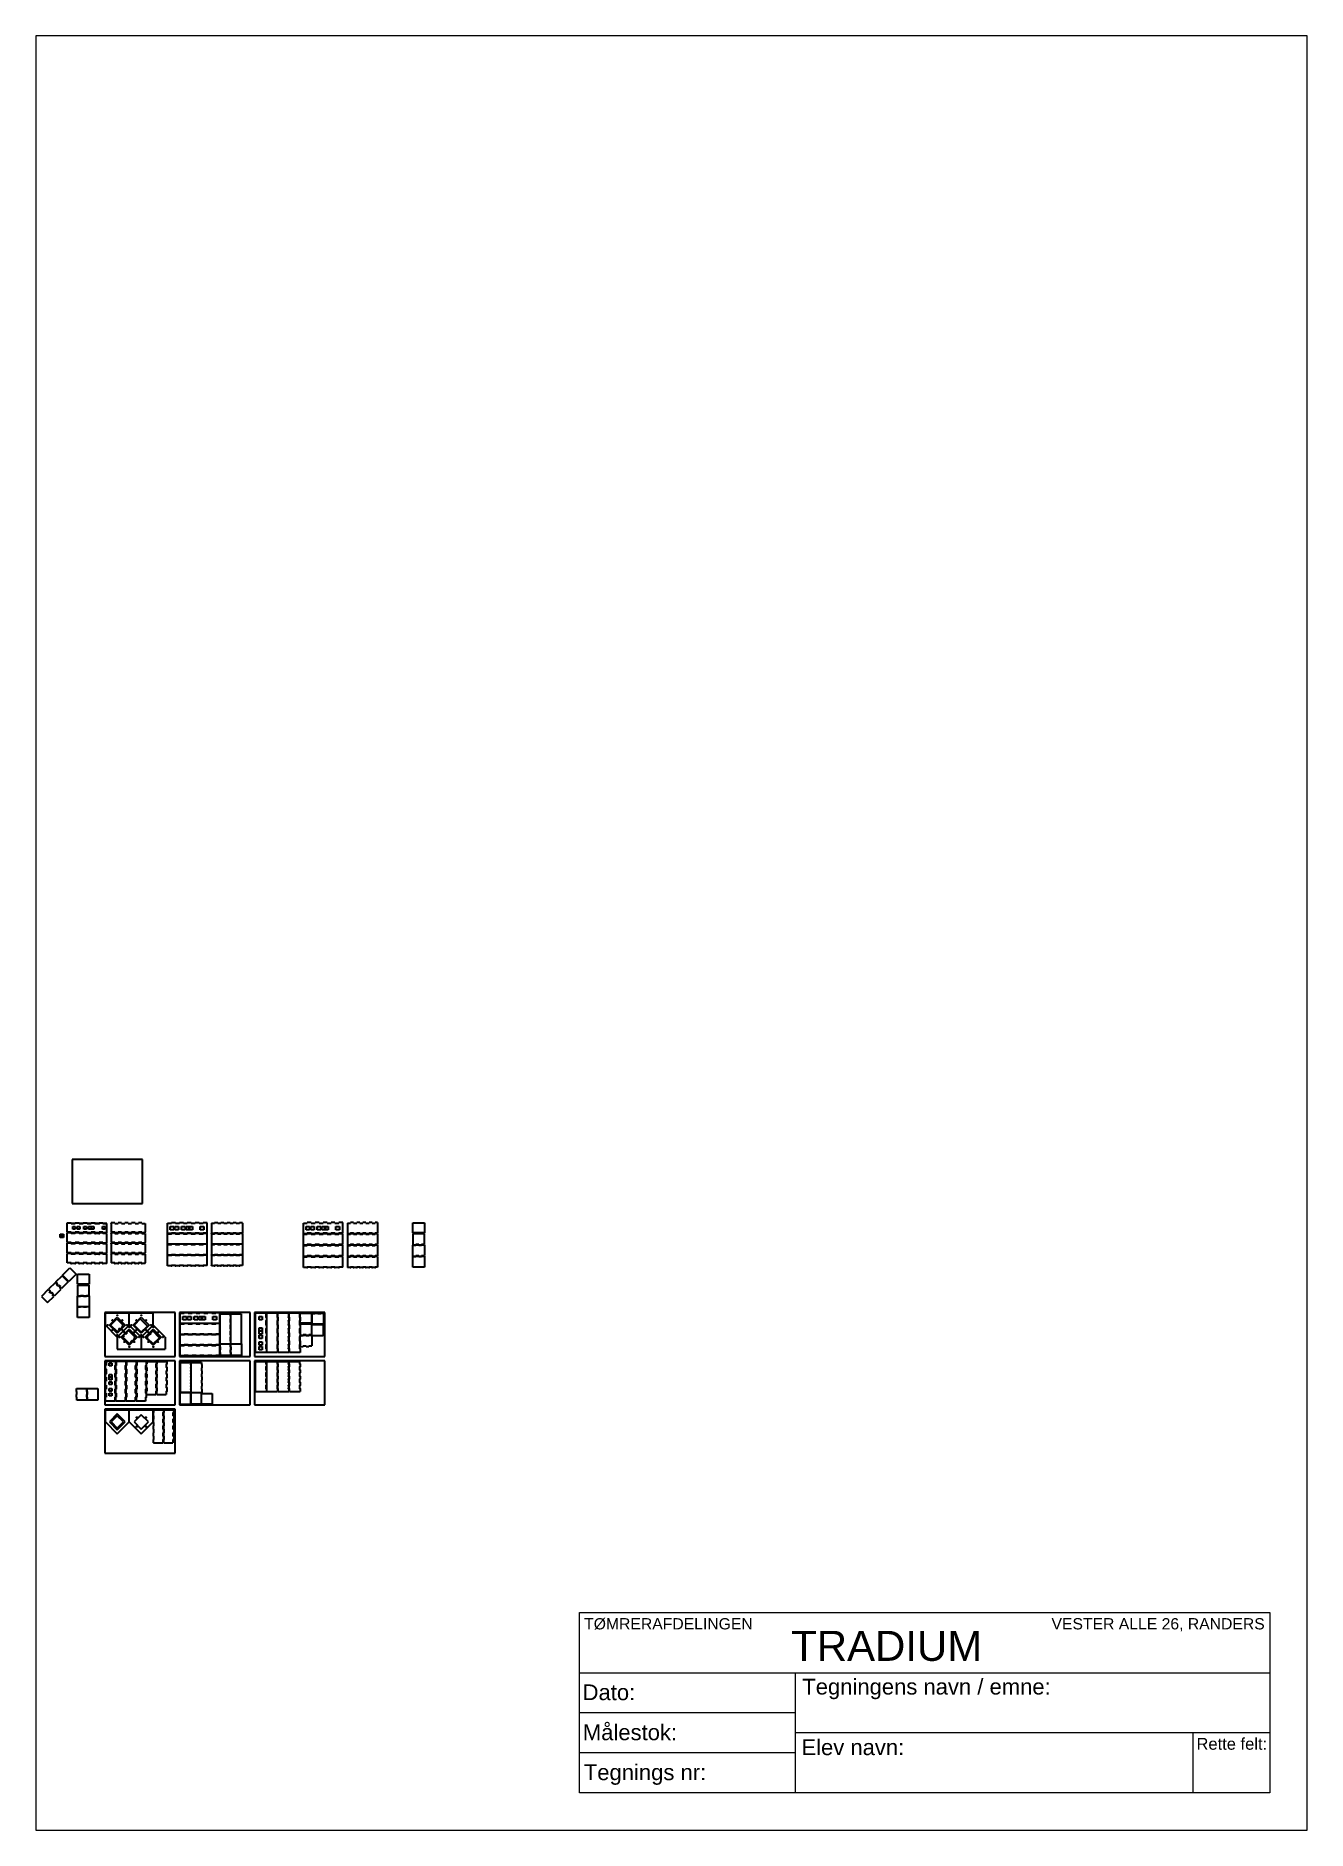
# Paper-space layout 'A4 stående' of a CAD drawing. Header units: millimetres. Extents: x -6 to 206, y -5 to 294.
# The model-space entities are those that its viewports show. They can reach past a viewport. Long polylines and large blocks are cut down to what shows.
import ezdxf

# ---------------------------------------------------------------- set-up
doc = ezdxf.new("R2010")
doc.units = ezdxf.units.MM
for name, color, linetype, lineweight in [('Tegnehoved', 31, 'Continuous', 15), ('Tyk fuldstregslinje (Optegning)', 7, 'Continuous', 30), ('Tynd fuldstregslinje (Projektionslinje)', 30, 'Continuous', 9)]:
    doc.layers.add(name, color=color, linetype=linetype, lineweight=lineweight)
doc.layers.add('Usynling-linie-i-AutoCAD', color=4, linetype='Continuous', lineweight=9, plot=False)
doc.styles.add('Annotative', font='arial.ttf')

# ---------------------------------------------------------------- blocks, each defined once
blk = doc.blocks.new('Tegningshoved 2013')
at = {"layer": 'Tegnehoved', "color": 7}
for p, q in [((-83.72, 16.86), (-119.73, 16.86)), ((-83.72, 10.19), (-119.73, 10.19))]:
    blk.add_line(p, q, dxfattribs=at)
blk.add_lwpolyline([(-119.73, 3.53), (-119.73, 33.53), (-4.73, 33.53), (-4.73, 3.53)], close=True, dxfattribs=at)
for points in [[(-119.73, 23.53), (-4.73, 23.53), (-4.73, 13.53), (-83.72, 13.53)], [(-83.72, 3.53), (-83.72, 23.53)], [(-17.49, 3.53), (-17.49, 13.53)]]:
    blk.add_lwpolyline(points, dxfattribs=at)
at = {"layer": 'Tegnehoved', "color": 7, "style": 'Annotative'}
for s, height, p in [('TØMRERAFDELINGEN', 1.875, (-118.94, 30.74)), ('TRADIUM', 5, (-84.45, 25.5)), ('VESTER ALLE 26, RANDERS', 1.875, (-41.09, 30.74)), ('Dato:', 2.625, (-119.19, 18.95)), ('Tegningens navn / emne:', 2.625, (-82.6, 19.89)), ('Målestok:', 2.625, (-119.15, 12.28)), ('Elev navn:', 2.625, (-82.74, 9.79)), ('Rette felt:', 1.9688, (-16.94, 10.69)), ('Tegnings nr:', 2.625, (-118.99, 5.62))]:
    blk.add_text(s, height=height, dxfattribs=at).set_placement(p)
for tag, p in [('DATO', (-109.37, 18.66)), ('EMNE', (-82.82, 15.08)), ('MÅL', (-102.33, 12.11)), ('TEGN', (-97.3, 5.36)), ('NAVN', (-82.77, 5.17))]:
    blk.add_attdef(tag, p, '', height=3.5, dxfattribs=at)

msp = doc.modelspace()

# ---------------------------------------------------------------- linework, layer by layer
at = {"layer": 'Tyk fuldstregslinje (Optegning)'}
for p, q in [((21703.8, 8624.8), (20903.8, 8624.8)), ((20903.8, 8624.8), (20903.8, 8124.8)), ((21703.8, 8124.8), (21703.8, 8624.8)), ((20903.8, 8124.8), (21703.8, 8124.8)), ((20767.1, 7740.3), (20767.1, 7777.3)), ((20767.1, 7777.3), (20807.1, 7777.3)), ((20772.1, 7745.3), (20772.1, 7772.3)), ((20772.1, 7772.3), (20802.1, 7772.3)), ((20781.8, 7758.8), (20772.1, 7758.8)), ((20781.8, 7745.3), (20781.8, 7772.3)), ((20802.1, 7772.3), (20802.1, 7745.3)), ((20807.1, 7777.3), (20807.1, 7740.3)), ((20849.4, 7898.8), (20849.4, 7906.8)), ((20849.4, 7906.8), (20894.4, 7906.8)), ((20849.4, 7798.8), (20849.4, 7898.8)), ((20894.4, 7798.8), (20849.4, 7798.8)), ((21299.4, 7790.8), (20849.4, 7790.8)), ((20849.4, 7782.8), (20849.4, 7790.8)), ((20849.4, 7682.8), (20849.4, 7782.8)), ((20894.4, 7898.8), (20894.4, 7906.8)), ((20894.4, 7898.8), (20939.4, 7898.8)), ((20939.4, 7898.8), (20894.4, 7898.8)), ((20894.4, 7790.8), (20894.4, 7798.8)), ((20894.4, 7782.8), (20894.4, 7790.8)), ((20939.4, 7782.8), (20894.4, 7782.8)), ((20910.4, 7835.3), (20910.4, 7862.3)), ((20910.4, 7862.3), (20940.4, 7862.3)), ((20940.4, 7835.3), (20910.4, 7835.3)), ((20939.4, 7898.8), (20939.4, 7906.8)), ((20939.4, 7906.8), (20984.4, 7906.8)), ((20939.4, 7790.8), (20939.4, 7798.8)), ((20984.4, 7798.8), (20939.4, 7798.8)), ((20939.4, 7782.8), (20939.4, 7790.8)), ((20940.4, 7862.3), (20940.4, 7835.3)), ((20962.4, 7835.3), (20962.4, 7862.3)), ((20962.4, 7862.3), (20992.4, 7862.3)), ((20992.4, 7835.3), (20962.4, 7835.3)), ((20984.4, 7898.8), (20984.4, 7906.8)), ((21029.4, 7898.8), (20984.4, 7898.8)), ((20984.4, 7898.8), (21029.4, 7898.8)), ((20984.4, 7790.8), (20984.4, 7798.8)), ((20984.4, 7782.8), (20984.4, 7790.8)), ((21029.4, 7782.8), (20984.4, 7782.8)), ((20992.4, 7862.3), (20992.4, 7835.3)), ((21029.4, 7898.8), (21029.4, 7906.8)), ((21029.4, 7906.8), (21074.4, 7906.8)), ((21029.4, 7790.8), (21029.4, 7798.8)), ((21074.4, 7798.8), (21029.4, 7798.8)), ((21029.4, 7782.8), (21029.4, 7790.8)), ((21037.7, 7835.3), (21037.7, 7862.3)), ((21037.7, 7862.3), (21067.7, 7862.3)), ((21067.7, 7835.3), (21037.7, 7835.3)), ((21067.7, 7862.3), (21067.7, 7835.3)), ((21074.4, 7898.8), (21074.4, 7906.8)), ((21119.4, 7898.8), (21074.4, 7898.8)), ((21074.4, 7898.8), (21119.4, 7898.8)), ((21074.4, 7790.8), (21074.4, 7798.8)), ((21074.4, 7782.8), (21074.4, 7790.8)), ((21119.4, 7782.8), (21074.4, 7782.8)), ((21089.7, 7835.3), (21089.7, 7862.3)), ((21089.7, 7862.3), (21122.5, 7862.3)), ((21122.5, 7835.3), (21089.7, 7835.3)), ((21119.4, 7898.8), (21119.4, 7906.8)), ((21119.4, 7906.8), (21164.4, 7906.8)), ((21119.4, 7790.8), (21119.4, 7798.8)), ((21164.4, 7798.8), (21119.4, 7798.8)), ((21119.4, 7782.8), (21119.4, 7790.8)), ((21119.7, 7862.3), (21119.7, 7835.3)), ((21122.5, 7835.3), (21122.5, 7862.3)), ((21122.5, 7862.3), (21152.5, 7862.3)), ((21152.5, 7835.3), (21122.5, 7835.3)), ((21152.5, 7862.3), (21152.5, 7835.3)), ((21164.4, 7898.8), (21164.4, 7906.8)), ((21209.4, 7898.8), (21164.4, 7898.8)), ((21164.4, 7898.8), (21209.4, 7898.8)), ((21164.4, 7790.8), (21164.4, 7798.8)), ((21164.4, 7782.8), (21164.4, 7790.8)), ((21209.4, 7782.8), (21164.4, 7782.8)), ((21209.4, 7898.8), (21209.4, 7906.8)), ((21209.4, 7906.8), (21254.4, 7906.8)), ((21254.4, 7798.8), (21209.4, 7798.8)), ((21209.4, 7790.8), (21209.4, 7798.8)), ((21209.4, 7782.8), (21209.4, 7790.8)), ((21249.8, 7835.3), (21249.8, 7862.3)), ((21249.8, 7862.3), (21279.8, 7862.3)), ((21279.8, 7835.3), (21249.8, 7835.3)), ((21254.4, 7898.8), (21254.4, 7906.8)), ((21299.4, 7898.8), (21254.4, 7898.8)), ((21254.4, 7898.8), (21299.4, 7898.8)), ((21254.4, 7790.8), (21254.4, 7798.8)), ((21254.4, 7782.8), (21254.4, 7790.8)), ((21299.4, 7782.8), (21254.4, 7782.8)), ((21279.8, 7862.3), (21279.8, 7835.3)), ((21299.4, 7798.8), (21299.4, 7898.8)), ((21299.4, 7790.8), (21299.4, 7798.8)), ((21299.4, 7682.8), (21299.4, 7782.8)), ((21349.4, 7898.8), (21349.4, 7906.8)), ((21387.8, 7906.8), (21349.4, 7906.8)), ((21349.4, 7898.8), (21349.4, 7798.8)), ((21387.8, 7798.8), (21349.4, 7798.8)), ((21387.8, 7790.8), (21349.4, 7790.8)), ((21349.4, 7782.8), (21349.4, 7790.8)), ((21349.4, 7782.8), (21349.4, 7682.8)), ((21387.8, 7898.8), (21387.8, 7906.8)), ((21387.8, 7898.8), (21426.3, 7898.8)), ((21387.8, 7790.8), (21387.8, 7798.8)), ((21426.3, 7790.8), (21387.8, 7790.8)), ((21387.8, 7782.8), (21387.8, 7790.8)), ((21387.8, 7782.8), (21426.3, 7782.8)), ((21426.3, 7898.8), (21426.3, 7906.8)), ((21464.7, 7906.8), (21426.3, 7906.8)), ((21426.3, 7790.8), (21426.3, 7798.8)), ((21464.7, 7798.8), (21426.3, 7798.8)), ((21464.7, 7790.8), (21426.3, 7790.8)), ((21426.3, 7782.8), (21426.3, 7790.8)), ((21464.7, 7898.8), (21464.7, 7906.8)), ((21464.7, 7898.8), (21503.1, 7898.8)), ((21464.7, 7790.8), (21464.7, 7798.8)), ((21503.1, 7790.8), (21464.7, 7790.8)), ((21464.7, 7782.8), (21464.7, 7790.8)), ((21464.7, 7782.8), (21503.1, 7782.8)), ((21503.1, 7898.8), (21503.1, 7906.8)), ((21541.6, 7906.8), (21503.1, 7906.8)), ((21503.1, 7790.8), (21503.1, 7798.8)), ((21541.6, 7798.8), (21503.1, 7798.8)), ((21541.6, 7790.8), (21503.1, 7790.8)), ((21503.1, 7782.8), (21503.1, 7790.8)), ((21541.6, 7898.8), (21541.6, 7906.8)), ((21541.6, 7898.8), (21580, 7898.8)), ((21541.6, 7790.8), (21541.6, 7798.8)), ((21580, 7790.8), (21541.6, 7790.8)), ((21541.6, 7782.8), (21541.6, 7790.8)), ((21541.6, 7782.8), (21580, 7782.8)), ((21580, 7898.8), (21580, 7906.8)), ((21618.5, 7906.8), (21580, 7906.8)), ((21580, 7790.8), (21580, 7798.8)), ((21618.5, 7798.8), (21580, 7798.8)), ((21618.5, 7790.8), (21580, 7790.8)), ((21580, 7782.8), (21580, 7790.8)), ((21618.5, 7898.8), (21618.5, 7906.8)), ((21618.5, 7898.8), (21656.9, 7898.8)), ((21618.5, 7790.8), (21618.5, 7798.8)), ((21656.9, 7790.8), (21618.5, 7790.8)), ((21618.5, 7782.8), (21618.5, 7790.8)), ((21618.5, 7782.8), (21656.9, 7782.8)), ((21695.3, 7906.8), (21656.9, 7906.8)), ((21656.9, 7898.8), (21656.9, 7906.8)), ((21695.3, 7798.8), (21656.9, 7798.8)), ((21656.9, 7790.8), (21656.9, 7798.8)), ((21695.3, 7790.8), (21656.9, 7790.8)), ((21656.9, 7782.8), (21656.9, 7790.8)), ((21695.3, 7898.8), (21695.3, 7906.8)), ((21695.3, 7898.8), (21733.8, 7898.8)), ((21695.3, 7790.8), (21695.3, 7798.8)), ((21733.8, 7790.8), (21695.3, 7790.8)), ((21695.3, 7782.8), (21695.3, 7790.8)), ((21695.3, 7782.8), (21733.8, 7782.8)), ((21733.8, 7898.8), (21733.8, 7798.8)), ((21733.8, 7790.8), (21733.8, 7798.8)), ((21733.8, 7782.8), (21733.8, 7682.8)), ((21987.7, 7787.1), (21987.7, 7903.1)), ((21987.7, 7903.1), (22032.6, 7903.1)), ((21987.7, 7784.1), (21987.7, 7787.1)), ((22032.6, 7784.1), (21987.7, 7784.1)), ((21987.7, 7665.1), (21987.7, 7781.1)), ((21987.7, 7781.1), (22032.6, 7781.1)), ((22018.7, 7826.6), (22018.7, 7863.6)), ((22018.7, 7863.6), (22058.7, 7863.6)), ((22058.7, 7826.6), (22018.7, 7826.6)), ((22032.6, 7903.1), (22032.6, 7906.1)), ((22077.5, 7906.1), (22032.6, 7906.1)), ((22032.6, 7784.1), (22032.6, 7787.1)), ((22077.5, 7787.1), (22032.6, 7787.1)), ((22077.5, 7784.1), (22032.6, 7784.1)), ((22032.6, 7781.1), (22032.6, 7784.1)), ((22058.7, 7863.6), (22058.7, 7826.6)), ((22070.7, 7826.6), (22070.7, 7863.6)), ((22070.7, 7863.6), (22110.7, 7863.6)), ((22110.7, 7826.6), (22070.7, 7826.6)), ((22077.5, 7903.1), (22077.5, 7906.1)), ((22077.5, 7903.1), (22122.4, 7903.1)), ((22077.5, 7784.1), (22077.5, 7787.1)), ((22122.4, 7784.1), (22077.5, 7784.1)), ((22077.5, 7781.1), (22077.5, 7784.1)), ((22077.5, 7781.1), (22122.4, 7781.1)), ((22110.7, 7863.6), (22110.7, 7826.6)), ((22122.4, 7903.1), (22122.4, 7906.1)), ((22167.3, 7906.1), (22122.4, 7906.1)), ((22122.4, 7784.1), (22122.4, 7787.1)), ((22167.3, 7787.1), (22122.4, 7787.1)), ((22167.3, 7784.1), (22122.4, 7784.1)), ((22122.4, 7781.1), (22122.4, 7784.1)), ((22146, 7826.6), (22146, 7863.6)), ((22146, 7863.6), (22186, 7863.6)), ((22186, 7826.6), (22146, 7826.6)), ((22167.3, 7903.1), (22167.3, 7906.1)), ((22167.3, 7903.1), (22212.2, 7903.1)), ((22167.3, 7784.1), (22167.3, 7787.1)), ((22212.2, 7784.1), (22167.3, 7784.1)), ((22167.3, 7781.1), (22167.3, 7784.1)), ((22167.3, 7781.1), (22212.2, 7781.1)), ((22186, 7863.6), (22186, 7826.6)), ((22198, 7826.6), (22198, 7863.6)), ((22198, 7863.6), (22238, 7863.6)), ((22238, 7826.6), (22198, 7826.6)), ((22212.2, 7903.1), (22212.2, 7906.1)), ((22257.1, 7906.1), (22212.2, 7906.1)), ((22212.2, 7784.1), (22212.2, 7787.1)), ((22257.1, 7787.1), (22212.2, 7787.1)), ((22257.1, 7784.1), (22212.2, 7784.1)), ((22212.2, 7781.1), (22212.2, 7784.1)), ((22230.8, 7826.6), (22230.8, 7863.6)), ((22230.8, 7863.6), (22270.8, 7863.6)), ((22270.8, 7826.6), (22230.8, 7826.6)), ((22238, 7863.6), (22238, 7826.6)), ((22257.1, 7903.1), (22257.1, 7906.1)), ((22257.1, 7903.1), (22302, 7903.1)), ((22257.1, 7784.1), (22257.1, 7787.1)), ((22302, 7784.1), (22257.1, 7784.1)), ((22257.1, 7781.1), (22257.1, 7784.1)), ((22257.1, 7781.1), (22302, 7781.1)), ((22270.8, 7863.6), (22270.8, 7826.6)), ((22302, 7903.1), (22302, 7906.1)), ((22346.9, 7906.1), (22302, 7906.1)), ((22302, 7784.1), (22302, 7787.1)), ((22346.9, 7787.1), (22302, 7787.1)), ((22346.9, 7784.1), (22302, 7784.1)), ((22302, 7781.1), (22302, 7784.1)), ((22346.9, 7903.1), (22346.9, 7906.1)), ((22346.9, 7903.1), (22391.8, 7903.1)), ((22346.9, 7784.1), (22346.9, 7787.1)), ((22391.8, 7784.1), (22346.9, 7784.1)), ((22346.9, 7781.1), (22346.9, 7784.1)), ((22346.9, 7781.1), (22391.8, 7781.1)), ((22358.1, 7826.6), (22358.1, 7863.6)), ((22358.1, 7863.6), (22398.1, 7863.6)), ((22398.1, 7826.6), (22358.1, 7826.6)), ((22436.7, 7906.1), (22391.8, 7906.1)), ((22391.8, 7903.1), (22391.8, 7906.1)), ((22436.7, 7787.1), (22391.8, 7787.1)), ((22391.8, 7784.1), (22391.8, 7787.1)), ((22436.7, 7784.1), (22391.8, 7784.1)), ((22391.8, 7781.1), (22391.8, 7784.1)), ((22398.1, 7863.6), (22398.1, 7826.6)), ((22436.7, 7903.1), (22436.7, 7906.1)), ((22436.7, 7787.1), (22436.7, 7903.1)), ((22436.7, 7781.1), (22436.7, 7784.1)), ((22436.7, 7665.1), (22436.7, 7781.1)), ((22487.7, 7903.1), (22522.8, 7903.1)), ((22487.7, 7903.1), (22487.7, 7787.1)), ((22487.7, 7784.1), (22487.7, 7787.1)), ((22522.8, 7784.1), (22487.7, 7784.1)), ((22487.7, 7781.1), (22522.8, 7781.1)), ((22487.7, 7781.1), (22487.7, 7665.1)), ((22522.8, 7903.1), (22522.8, 7906.1)), ((22558, 7906.1), (22522.8, 7906.1)), ((22522.8, 7784.1), (22522.8, 7787.1)), ((22558, 7787.1), (22522.8, 7787.1)), ((22558, 7784.1), (22522.8, 7784.1)), ((22522.8, 7781.1), (22522.8, 7784.1)), ((22558, 7903.1), (22558, 7906.1)), ((22558, 7903.1), (22593.1, 7903.1)), ((22558, 7784.1), (22558, 7787.1)), ((22593.1, 7784.1), (22558, 7784.1)), ((22558, 7781.1), (22558, 7784.1)), ((22558, 7781.1), (22593.1, 7781.1)), ((22593.1, 7903.1), (22593.1, 7906.1)), ((22628.2, 7906.1), (22593.1, 7906.1)), ((22593.1, 7784.1), (22593.1, 7787.1)), ((22628.2, 7787.1), (22593.1, 7787.1)), ((22628.2, 7784.1), (22593.1, 7784.1)), ((22593.1, 7781.1), (22593.1, 7784.1)), ((22628.2, 7903.1), (22628.2, 7906.1)), ((22628.2, 7903.1), (22663.4, 7903.1)), ((22628.2, 7784.1), (22628.2, 7787.1)), ((22663.4, 7784.1), (22628.2, 7784.1)), ((22628.2, 7781.1), (22628.2, 7784.1)), ((22628.2, 7781.1), (22663.4, 7781.1)), ((22663.4, 7903.1), (22663.4, 7906.1)), ((22698.5, 7906.1), (22663.4, 7906.1)), ((22663.4, 7784.1), (22663.4, 7787.1)), ((22698.5, 7787.1), (22663.4, 7787.1)), ((22698.5, 7784.1), (22663.4, 7784.1)), ((22663.4, 7781.1), (22663.4, 7784.1)), ((22698.5, 7903.1), (22698.5, 7906.1)), ((22698.5, 7903.1), (22733.6, 7903.1)), ((22698.5, 7784.1), (22698.5, 7787.1)), ((22733.6, 7784.1), (22698.5, 7784.1)), ((22698.5, 7781.1), (22698.5, 7784.1)), ((22698.5, 7781.1), (22733.6, 7781.1)), ((22733.6, 7903.1), (22733.6, 7906.1)), ((22768.8, 7906.1), (22733.6, 7906.1)), ((22733.6, 7784.1), (22733.6, 7787.1)), ((22768.8, 7787.1), (22733.6, 7787.1)), ((22768.8, 7784.1), (22733.6, 7784.1)), ((22733.6, 7781.1), (22733.6, 7784.1)), ((22768.8, 7903.1), (22768.8, 7906.1)), ((22768.8, 7903.1), (22803.9, 7903.1)), ((22768.8, 7784.1), (22768.8, 7787.1)), ((22803.9, 7784.1), (22768.8, 7784.1)), ((22768.8, 7781.1), (22768.8, 7784.1)), ((22768.8, 7781.1), (22803.9, 7781.1)), ((22839.1, 7906.1), (22803.9, 7906.1)), ((22803.9, 7903.1), (22803.9, 7906.1)), ((22839.1, 7787.1), (22803.9, 7787.1)), ((22803.9, 7784.1), (22803.9, 7787.1)), ((22839.1, 7784.1), (22803.9, 7784.1)), ((22803.9, 7781.1), (22803.9, 7784.1)), ((22839.1, 7903.1), (22839.1, 7906.1)), ((22839.1, 7903.1), (22839.1, 7787.1)), ((22839.1, 7781.1), (22839.1, 7784.1)), ((22839.1, 7781.1), (22839.1, 7665.1)), ((23530.1, 7781.1), (23530.1, 7903.1)), ((23530.1, 7903.1), (23575, 7903.1)), ((23575, 7781.1), (23530.1, 7781.1)), ((23530.1, 7653.1), (23530.1, 7775.1)), ((23530.1, 7775.1), (23575, 7775.1)), ((23561.2, 7826.6), (23561.2, 7863.6)), ((23561.2, 7863.6), (23601.2, 7863.6)), ((23601.2, 7826.6), (23561.2, 7826.6)), ((23619.9, 7909.1), (23575, 7909.1)), ((23575, 7903.1), (23575, 7909.1)), ((23619.9, 7787.1), (23575, 7787.1)), ((23575, 7781.1), (23575, 7787.1)), ((23619.9, 7781.1), (23575, 7781.1)), ((23575, 7775.1), (23575, 7781.1)), ((23601.2, 7863.6), (23601.2, 7826.6)), ((23613.2, 7826.6), (23613.2, 7863.6)), ((23613.2, 7863.6), (23653.2, 7863.6)), ((23653.2, 7826.6), (23613.2, 7826.6)), ((23619.9, 7903.1), (23619.9, 7909.1)), ((23619.9, 7903.1), (23664.8, 7903.1)), ((23619.9, 7781.1), (23619.9, 7787.1)), ((23664.8, 7781.1), (23619.9, 7781.1)), ((23619.9, 7775.1), (23619.9, 7781.1)), ((23619.9, 7775.1), (23664.8, 7775.1)), ((23653.2, 7863.6), (23653.2, 7826.6)), ((23709.7, 7909.1), (23664.8, 7909.1)), ((23664.8, 7903.1), (23664.8, 7909.1)), ((23709.7, 7787.1), (23664.8, 7787.1)), ((23664.8, 7781.1), (23664.8, 7787.1)), ((23709.7, 7781.1), (23664.8, 7781.1)), ((23664.8, 7775.1), (23664.8, 7781.1)), ((23688.4, 7826.6), (23688.4, 7863.6)), ((23688.4, 7863.6), (23728.4, 7863.6)), ((23728.4, 7826.6), (23688.4, 7826.6)), ((23709.7, 7903.1), (23709.7, 7909.1)), ((23709.7, 7903.1), (23754.6, 7903.1)), ((23709.7, 7781.1), (23709.7, 7787.1)), ((23754.6, 7781.1), (23709.7, 7781.1)), ((23709.7, 7775.1), (23709.7, 7781.1)), ((23709.7, 7775.1), (23754.6, 7775.1)), ((23728.4, 7863.6), (23728.4, 7826.6)), ((23740.4, 7826.6), (23740.4, 7863.6)), ((23740.4, 7863.6), (23780.4, 7863.6)), ((23780.4, 7826.6), (23740.4, 7826.6)), ((23799.5, 7909.1), (23754.6, 7909.1)), ((23754.6, 7903.1), (23754.6, 7909.1)), ((23799.5, 7787.1), (23754.6, 7787.1)), ((23754.6, 7781.1), (23754.6, 7787.1)), ((23799.5, 7781.1), (23754.6, 7781.1)), ((23754.6, 7775.1), (23754.6, 7781.1)), ((23773.3, 7826.6), (23773.3, 7863.6)), ((23773.3, 7863.6), (23813.3, 7863.6)), ((23813.3, 7826.6), (23773.3, 7826.6)), ((23780.4, 7863.6), (23780.4, 7826.6)), ((23799.5, 7903.1), (23799.5, 7909.1)), ((23799.5, 7903.1), (23844.4, 7903.1)), ((23799.5, 7781.1), (23799.5, 7787.1)), ((23844.4, 7781.1), (23799.5, 7781.1)), ((23799.5, 7775.1), (23799.5, 7781.1)), ((23799.5, 7775.1), (23844.4, 7775.1)), ((23813.3, 7863.6), (23813.3, 7826.6)), ((23889.3, 7909.1), (23844.4, 7909.1)), ((23844.4, 7903.1), (23844.4, 7909.1)), ((23889.3, 7787.1), (23844.4, 7787.1)), ((23844.4, 7781.1), (23844.4, 7787.1)), ((23889.3, 7781.1), (23844.4, 7781.1)), ((23844.4, 7775.1), (23844.4, 7781.1)), ((23889.3, 7903.1), (23889.3, 7909.1)), ((23889.3, 7903.1), (23934.2, 7903.1)), ((23889.3, 7781.1), (23889.3, 7787.1)), ((23934.2, 7781.1), (23889.3, 7781.1)), ((23889.3, 7775.1), (23889.3, 7781.1)), ((23889.3, 7775.1), (23934.2, 7775.1)), ((23900.6, 7826.6), (23900.6, 7863.6)), ((23900.6, 7863.6), (23940.6, 7863.6)), ((23940.6, 7826.6), (23900.6, 7826.6)), ((23979.1, 7909.1), (23934.2, 7909.1)), ((23934.2, 7903.1), (23934.2, 7909.1)), ((23979.1, 7787.1), (23934.2, 7787.1)), ((23934.2, 7781.1), (23934.2, 7787.1)), ((23979.1, 7781.1), (23934.2, 7781.1)), ((23934.2, 7775.1), (23934.2, 7781.1)), ((23940.6, 7863.6), (23940.6, 7826.6)), ((23979.1, 7787.1), (23979.1, 7909.1)), ((23979.1, 7659.1), (23979.1, 7781.1)), ((24030.1, 7903.1), (24065.3, 7903.1)), ((24030.1, 7903.1), (24030.1, 7781.1)), ((24065.3, 7781.1), (24030.1, 7781.1)), ((24030.1, 7775.1), (24065.3, 7775.1)), ((24030.1, 7775.1), (24030.1, 7653.1)), ((24100.4, 7909.1), (24065.3, 7909.1)), ((24065.3, 7903.1), (24065.3, 7909.1)), ((24100.4, 7787.1), (24065.3, 7787.1)), ((24065.3, 7781.1), (24065.3, 7787.1)), ((24100.4, 7781.1), (24065.3, 7781.1)), ((24065.3, 7775.1), (24065.3, 7781.1)), ((24100.4, 7903.1), (24100.4, 7909.1)), ((24100.4, 7903.1), (24135.6, 7903.1)), ((24100.4, 7781.1), (24100.4, 7787.1)), ((24135.6, 7781.1), (24100.4, 7781.1)), ((24100.4, 7775.1), (24100.4, 7781.1)), ((24100.4, 7775.1), (24135.6, 7775.1)), ((24170.7, 7909.1), (24135.6, 7909.1)), ((24135.6, 7903.1), (24135.6, 7909.1)), ((24170.7, 7787.1), (24135.6, 7787.1)), ((24135.6, 7781.1), (24135.6, 7787.1)), ((24170.7, 7781.1), (24135.6, 7781.1)), ((24135.6, 7775.1), (24135.6, 7781.1)), ((24170.7, 7903.1), (24170.7, 7909.1)), ((24170.7, 7903.1), (24205.8, 7903.1)), ((24170.7, 7781.1), (24170.7, 7787.1)), ((24205.8, 7781.1), (24170.7, 7781.1)), ((24170.7, 7775.1), (24170.7, 7781.1)), ((24170.7, 7775.1), (24205.8, 7775.1)), ((24241, 7909.1), (24205.8, 7909.1)), ((24205.8, 7903.1), (24205.8, 7909.1)), ((24241, 7787.1), (24205.8, 7787.1)), ((24205.8, 7781.1), (24205.8, 7787.1)), ((24241, 7781.1), (24205.8, 7781.1)), ((24205.8, 7775.1), (24205.8, 7781.1)), ((24241, 7903.1), (24241, 7909.1)), ((24241, 7903.1), (24276.1, 7903.1)), ((24241, 7781.1), (24241, 7787.1)), ((24276.1, 7781.1), (24241, 7781.1)), ((24241, 7775.1), (24241, 7781.1)), ((24241, 7775.1), (24276.1, 7775.1)), ((24311.3, 7909.1), (24276.1, 7909.1)), ((24276.1, 7903.1), (24276.1, 7909.1)), ((24311.3, 7787.1), (24276.1, 7787.1)), ((24276.1, 7781.1), (24276.1, 7787.1)), ((24311.3, 7781.1), (24276.1, 7781.1)), ((24276.1, 7775.1), (24276.1, 7781.1)), ((24311.3, 7903.1), (24311.3, 7909.1)), ((24311.3, 7903.1), (24346.4, 7903.1)), ((24311.3, 7781.1), (24311.3, 7787.1)), ((24346.4, 7781.1), (24311.3, 7781.1)), ((24311.3, 7775.1), (24311.3, 7781.1)), ((24311.3, 7775.1), (24346.4, 7775.1)), ((24371.5, 7909.1), (24346.4, 7909.1)), ((24346.4, 7903.1), (24346.4, 7909.1)), ((24371.5, 7787.1), (24346.4, 7787.1)), ((24346.4, 7781.1), (24346.4, 7787.1)), ((24371.5, 7781.1), (24346.4, 7781.1)), ((24346.4, 7775.1), (24346.4, 7781.1)), ((24371.5, 7909.1), (24371.5, 7787.1)), ((24371.5, 7781.1), (24371.5, 7659.1)), ((24774.5, 7906.7), (24906.5, 7906.7)), ((24774.5, 7790.7), (24774.5, 7906.7)), ((24906.5, 7790.7), (24774.5, 7790.7)), ((24774.5, 7784.7), (24906.5, 7784.7)), ((24774.5, 7784.7), (24774.5, 7656.7)), ((24906.5, 7906.7), (24906.5, 7790.7)), ((24906.5, 7662.7), (24906.5, 7784.7)), ((20807.1, 7740.3), (20767.1, 7740.3)), ((20802.1, 7745.3), (20772.1, 7745.3)), ((20894.4, 7682.8), (20849.4, 7682.8)), ((21299.4, 7674.8), (20849.4, 7674.8)), ((20849.4, 7666.8), (20849.4, 7674.8)), ((20849.4, 7566.8), (20849.4, 7666.8)), ((20894.4, 7566.8), (20849.4, 7566.8)), ((21299.4, 7558.8), (20849.4, 7558.8)), ((20849.4, 7550.8), (20849.4, 7558.8)), ((20849.4, 7450.8), (20849.4, 7550.8)), ((20894.4, 7674.8), (20894.4, 7682.8)), ((20894.4, 7666.8), (20894.4, 7674.8)), ((20939.4, 7666.8), (20894.4, 7666.8)), ((20894.4, 7558.8), (20894.4, 7566.8)), ((20894.4, 7550.8), (20894.4, 7558.8)), ((20939.4, 7550.8), (20894.4, 7550.8)), ((20984.4, 7682.8), (20939.4, 7682.8)), ((20939.4, 7674.8), (20939.4, 7682.8)), ((20939.4, 7666.8), (20939.4, 7674.8)), ((20984.4, 7566.8), (20939.4, 7566.8)), ((20939.4, 7558.8), (20939.4, 7566.8)), ((20939.4, 7550.8), (20939.4, 7558.8)), ((20984.4, 7674.8), (20984.4, 7682.8)), ((20984.4, 7666.8), (20984.4, 7674.8)), ((21029.4, 7666.8), (20984.4, 7666.8)), ((20984.4, 7558.8), (20984.4, 7566.8)), ((20984.4, 7550.8), (20984.4, 7558.8)), ((21029.4, 7550.8), (20984.4, 7550.8)), ((21074.4, 7682.8), (21029.4, 7682.8)), ((21029.4, 7674.8), (21029.4, 7682.8)), ((21029.4, 7666.8), (21029.4, 7674.8)), ((21074.4, 7566.8), (21029.4, 7566.8)), ((21029.4, 7558.8), (21029.4, 7566.8)), ((21029.4, 7550.8), (21029.4, 7558.8)), ((21074.4, 7674.8), (21074.4, 7682.8)), ((21074.4, 7666.8), (21074.4, 7674.8)), ((21119.4, 7666.8), (21074.4, 7666.8)), ((21074.4, 7558.8), (21074.4, 7566.8)), ((21074.4, 7550.8), (21074.4, 7558.8)), ((21119.4, 7550.8), (21074.4, 7550.8)), ((21164.4, 7682.8), (21119.4, 7682.8)), ((21119.4, 7674.8), (21119.4, 7682.8)), ((21119.4, 7666.8), (21119.4, 7674.8)), ((21164.4, 7566.8), (21119.4, 7566.8)), ((21119.4, 7558.8), (21119.4, 7566.8)), ((21119.4, 7550.8), (21119.4, 7558.8)), ((21164.4, 7674.8), (21164.4, 7682.8)), ((21164.4, 7666.8), (21164.4, 7674.8)), ((21209.4, 7666.8), (21164.4, 7666.8)), ((21164.4, 7558.8), (21164.4, 7566.8)), ((21164.4, 7550.8), (21164.4, 7558.8)), ((21209.4, 7550.8), (21164.4, 7550.8)), ((21254.4, 7682.8), (21209.4, 7682.8)), ((21209.4, 7674.8), (21209.4, 7682.8)), ((21209.4, 7666.8), (21209.4, 7674.8)), ((21254.4, 7566.8), (21209.4, 7566.8)), ((21209.4, 7558.8), (21209.4, 7566.8)), ((21209.4, 7550.8), (21209.4, 7558.8)), ((21254.4, 7674.8), (21254.4, 7682.8)), ((21254.4, 7666.8), (21254.4, 7674.8)), ((21299.4, 7666.8), (21254.4, 7666.8)), ((21254.4, 7558.8), (21254.4, 7566.8)), ((21254.4, 7550.8), (21254.4, 7558.8)), ((21299.4, 7550.8), (21254.4, 7550.8)), ((21299.4, 7674.8), (21299.4, 7682.8)), ((21299.4, 7566.8), (21299.4, 7666.8)), ((21299.4, 7558.8), (21299.4, 7566.8)), ((21299.4, 7450.8), (21299.4, 7550.8)), ((21387.8, 7682.8), (21349.4, 7682.8)), ((21387.8, 7674.8), (21349.4, 7674.8)), ((21349.4, 7666.8), (21349.4, 7674.8)), ((21349.4, 7666.8), (21349.4, 7566.8)), ((21387.8, 7566.8), (21349.4, 7566.8)), ((21387.8, 7558.8), (21349.4, 7558.8)), ((21349.4, 7550.8), (21349.4, 7558.8)), ((21349.4, 7550.8), (21349.4, 7450.8)), ((21387.8, 7674.8), (21387.8, 7682.8)), ((21426.3, 7674.8), (21387.8, 7674.8)), ((21387.8, 7666.8), (21387.8, 7674.8)), ((21387.8, 7666.8), (21426.3, 7666.8)), ((21387.8, 7558.8), (21387.8, 7566.8)), ((21426.3, 7558.8), (21387.8, 7558.8)), ((21387.8, 7550.8), (21387.8, 7558.8)), ((21387.8, 7550.8), (21426.3, 7550.8)), ((21464.7, 7682.8), (21426.3, 7682.8)), ((21426.3, 7674.8), (21426.3, 7682.8)), ((21464.7, 7674.8), (21426.3, 7674.8)), ((21426.3, 7666.8), (21426.3, 7674.8)), ((21464.7, 7566.8), (21426.3, 7566.8)), ((21426.3, 7558.8), (21426.3, 7566.8)), ((21464.7, 7558.8), (21426.3, 7558.8)), ((21426.3, 7550.8), (21426.3, 7558.8)), ((21464.7, 7674.8), (21464.7, 7682.8)), ((21503.1, 7674.8), (21464.7, 7674.8)), ((21464.7, 7666.8), (21464.7, 7674.8)), ((21464.7, 7666.8), (21503.1, 7666.8)), ((21464.7, 7558.8), (21464.7, 7566.8)), ((21503.1, 7558.8), (21464.7, 7558.8)), ((21464.7, 7550.8), (21464.7, 7558.8)), ((21464.7, 7550.8), (21503.1, 7550.8)), ((21541.6, 7682.8), (21503.1, 7682.8)), ((21503.1, 7674.8), (21503.1, 7682.8)), ((21541.6, 7674.8), (21503.1, 7674.8)), ((21503.1, 7666.8), (21503.1, 7674.8)), ((21541.6, 7566.8), (21503.1, 7566.8)), ((21503.1, 7558.8), (21503.1, 7566.8)), ((21541.6, 7558.8), (21503.1, 7558.8)), ((21503.1, 7550.8), (21503.1, 7558.8)), ((21541.6, 7674.8), (21541.6, 7682.8)), ((21580, 7674.8), (21541.6, 7674.8)), ((21541.6, 7666.8), (21541.6, 7674.8)), ((21541.6, 7666.8), (21580, 7666.8)), ((21541.6, 7558.8), (21541.6, 7566.8)), ((21580, 7558.8), (21541.6, 7558.8)), ((21541.6, 7550.8), (21541.6, 7558.8)), ((21541.6, 7550.8), (21580, 7550.8)), ((21618.5, 7682.8), (21580, 7682.8)), ((21580, 7674.8), (21580, 7682.8)), ((21618.5, 7674.8), (21580, 7674.8)), ((21580, 7666.8), (21580, 7674.8)), ((21618.5, 7566.8), (21580, 7566.8)), ((21580, 7558.8), (21580, 7566.8)), ((21618.5, 7558.8), (21580, 7558.8)), ((21580, 7550.8), (21580, 7558.8)), ((21618.5, 7674.8), (21618.5, 7682.8)), ((21656.9, 7674.8), (21618.5, 7674.8)), ((21618.5, 7666.8), (21618.5, 7674.8)), ((21618.5, 7666.8), (21656.9, 7666.8)), ((21618.5, 7558.8), (21618.5, 7566.8)), ((21656.9, 7558.8), (21618.5, 7558.8)), ((21618.5, 7550.8), (21618.5, 7558.8)), ((21618.5, 7550.8), (21656.9, 7550.8)), ((21695.3, 7682.8), (21656.9, 7682.8)), ((21656.9, 7674.8), (21656.9, 7682.8)), ((21695.3, 7674.8), (21656.9, 7674.8)), ((21656.9, 7666.8), (21656.9, 7674.8)), ((21695.3, 7566.8), (21656.9, 7566.8)), ((21656.9, 7558.8), (21656.9, 7566.8)), ((21695.3, 7558.8), (21656.9, 7558.8)), ((21656.9, 7550.8), (21656.9, 7558.8)), ((21695.3, 7674.8), (21695.3, 7682.8)), ((21733.8, 7674.8), (21695.3, 7674.8)), ((21695.3, 7666.8), (21695.3, 7674.8)), ((21695.3, 7666.8), (21733.8, 7666.8)), ((21695.3, 7558.8), (21695.3, 7566.8)), ((21733.8, 7558.8), (21695.3, 7558.8)), ((21695.3, 7550.8), (21695.3, 7558.8)), ((21695.3, 7550.8), (21733.8, 7550.8)), ((21733.8, 7674.8), (21733.8, 7682.8)), ((21733.8, 7666.8), (21733.8, 7566.8)), ((21733.8, 7558.8), (21733.8, 7566.8)), ((21733.8, 7550.8), (21733.8, 7450.8)), ((21987.7, 7662.1), (21987.7, 7665.1)), ((22032.6, 7662.1), (21987.7, 7662.1)), ((21987.7, 7543.1), (21987.7, 7659.1)), ((21987.7, 7659.1), (22032.6, 7659.1)), ((21987.7, 7540.1), (21987.7, 7543.1)), ((22077.5, 7665.1), (22032.6, 7665.1)), ((22032.6, 7662.1), (22032.6, 7665.1)), ((22077.5, 7662.1), (22032.6, 7662.1)), ((22032.6, 7659.1), (22032.6, 7662.1)), ((22077.5, 7543.1), (22032.6, 7543.1)), ((22032.6, 7540.1), (22032.6, 7543.1)), ((22077.5, 7662.1), (22077.5, 7665.1)), ((22122.4, 7662.1), (22077.5, 7662.1)), ((22077.5, 7659.1), (22077.5, 7662.1)), ((22077.5, 7659.1), (22122.4, 7659.1)), ((22077.5, 7540.1), (22077.5, 7543.1)), ((22167.3, 7665.1), (22122.4, 7665.1)), ((22122.4, 7662.1), (22122.4, 7665.1)), ((22167.3, 7662.1), (22122.4, 7662.1)), ((22122.4, 7659.1), (22122.4, 7662.1)), ((22167.3, 7543.1), (22122.4, 7543.1)), ((22122.4, 7540.1), (22122.4, 7543.1)), ((22167.3, 7662.1), (22167.3, 7665.1)), ((22212.2, 7662.1), (22167.3, 7662.1)), ((22167.3, 7659.1), (22167.3, 7662.1)), ((22167.3, 7659.1), (22212.2, 7659.1)), ((22167.3, 7540.1), (22167.3, 7543.1)), ((22257.1, 7665.1), (22212.2, 7665.1)), ((22212.2, 7662.1), (22212.2, 7665.1)), ((22257.1, 7662.1), (22212.2, 7662.1)), ((22212.2, 7659.1), (22212.2, 7662.1)), ((22257.1, 7543.1), (22212.2, 7543.1)), ((22212.2, 7540.1), (22212.2, 7543.1)), ((22257.1, 7662.1), (22257.1, 7665.1)), ((22302, 7662.1), (22257.1, 7662.1)), ((22257.1, 7659.1), (22257.1, 7662.1)), ((22257.1, 7659.1), (22302, 7659.1)), ((22257.1, 7540.1), (22257.1, 7543.1)), ((22346.9, 7665.1), (22302, 7665.1)), ((22302, 7662.1), (22302, 7665.1)), ((22346.9, 7662.1), (22302, 7662.1)), ((22302, 7659.1), (22302, 7662.1)), ((22346.9, 7543.1), (22302, 7543.1)), ((22302, 7540.1), (22302, 7543.1)), ((22346.9, 7662.1), (22346.9, 7665.1)), ((22391.8, 7662.1), (22346.9, 7662.1)), ((22346.9, 7659.1), (22346.9, 7662.1)), ((22346.9, 7659.1), (22391.8, 7659.1)), ((22346.9, 7540.1), (22346.9, 7543.1)), ((22436.7, 7665.1), (22391.8, 7665.1)), ((22391.8, 7662.1), (22391.8, 7665.1)), ((22436.7, 7662.1), (22391.8, 7662.1)), ((22391.8, 7659.1), (22391.8, 7662.1)), ((22436.7, 7543.1), (22391.8, 7543.1)), ((22391.8, 7540.1), (22391.8, 7543.1)), ((22436.7, 7659.1), (22436.7, 7662.1)), ((22436.7, 7543.1), (22436.7, 7659.1)), ((22487.7, 7662.1), (22487.7, 7665.1)), ((22522.8, 7662.1), (22487.7, 7662.1)), ((22487.7, 7659.1), (22522.8, 7659.1)), ((22487.7, 7659.1), (22487.7, 7543.1)), ((22487.7, 7540.1), (22487.7, 7543.1)), ((22558, 7665.1), (22522.8, 7665.1)), ((22522.8, 7662.1), (22522.8, 7665.1)), ((22558, 7662.1), (22522.8, 7662.1)), ((22522.8, 7659.1), (22522.8, 7662.1)), ((22558, 7543.1), (22522.8, 7543.1)), ((22522.8, 7540.1), (22522.8, 7543.1)), ((22558, 7662.1), (22558, 7665.1)), ((22593.1, 7662.1), (22558, 7662.1)), ((22558, 7659.1), (22558, 7662.1)), ((22558, 7659.1), (22593.1, 7659.1)), ((22558, 7540.1), (22558, 7543.1)), ((22628.2, 7665.1), (22593.1, 7665.1)), ((22593.1, 7662.1), (22593.1, 7665.1)), ((22628.2, 7662.1), (22593.1, 7662.1)), ((22593.1, 7659.1), (22593.1, 7662.1)), ((22628.2, 7543.1), (22593.1, 7543.1)), ((22593.1, 7540.1), (22593.1, 7543.1)), ((22628.2, 7662.1), (22628.2, 7665.1)), ((22663.4, 7662.1), (22628.2, 7662.1)), ((22628.2, 7659.1), (22628.2, 7662.1)), ((22628.2, 7659.1), (22663.4, 7659.1)), ((22628.2, 7540.1), (22628.2, 7543.1)), ((22698.5, 7665.1), (22663.4, 7665.1)), ((22663.4, 7662.1), (22663.4, 7665.1)), ((22698.5, 7662.1), (22663.4, 7662.1)), ((22663.4, 7659.1), (22663.4, 7662.1)), ((22698.5, 7543.1), (22663.4, 7543.1)), ((22663.4, 7540.1), (22663.4, 7543.1)), ((22698.5, 7662.1), (22698.5, 7665.1)), ((22733.6, 7662.1), (22698.5, 7662.1)), ((22698.5, 7659.1), (22698.5, 7662.1)), ((22698.5, 7659.1), (22733.6, 7659.1)), ((22698.5, 7540.1), (22698.5, 7543.1)), ((22768.8, 7665.1), (22733.6, 7665.1)), ((22733.6, 7662.1), (22733.6, 7665.1)), ((22768.8, 7662.1), (22733.6, 7662.1)), ((22733.6, 7659.1), (22733.6, 7662.1)), ((22768.8, 7543.1), (22733.6, 7543.1)), ((22733.6, 7540.1), (22733.6, 7543.1)), ((22768.8, 7662.1), (22768.8, 7665.1)), ((22803.9, 7662.1), (22768.8, 7662.1)), ((22768.8, 7659.1), (22768.8, 7662.1)), ((22768.8, 7659.1), (22803.9, 7659.1)), ((22768.8, 7540.1), (22768.8, 7543.1)), ((22839.1, 7665.1), (22803.9, 7665.1)), ((22803.9, 7662.1), (22803.9, 7665.1)), ((22839.1, 7662.1), (22803.9, 7662.1)), ((22803.9, 7659.1), (22803.9, 7662.1)), ((22839.1, 7543.1), (22803.9, 7543.1)), ((22803.9, 7540.1), (22803.9, 7543.1)), ((22839.1, 7659.1), (22839.1, 7662.1)), ((22839.1, 7659.1), (22839.1, 7543.1)), ((23575, 7653.1), (23530.1, 7653.1)), ((23530.1, 7525.1), (23530.1, 7647.1)), ((23530.1, 7647.1), (23575, 7647.1)), ((23619.9, 7659.1), (23575, 7659.1)), ((23575, 7653.1), (23575, 7659.1)), ((23619.9, 7653.1), (23575, 7653.1)), ((23575, 7647.1), (23575, 7653.1)), ((23619.9, 7653.1), (23619.9, 7659.1)), ((23664.8, 7653.1), (23619.9, 7653.1)), ((23619.9, 7647.1), (23619.9, 7653.1)), ((23619.9, 7647.1), (23664.8, 7647.1)), ((23709.7, 7659.1), (23664.8, 7659.1)), ((23664.8, 7653.1), (23664.8, 7659.1)), ((23709.7, 7653.1), (23664.8, 7653.1)), ((23664.8, 7647.1), (23664.8, 7653.1)), ((23709.7, 7653.1), (23709.7, 7659.1)), ((23754.6, 7653.1), (23709.7, 7653.1)), ((23709.7, 7647.1), (23709.7, 7653.1)), ((23709.7, 7647.1), (23754.6, 7647.1)), ((23799.5, 7659.1), (23754.6, 7659.1)), ((23754.6, 7653.1), (23754.6, 7659.1)), ((23799.5, 7653.1), (23754.6, 7653.1)), ((23754.6, 7647.1), (23754.6, 7653.1)), ((23799.5, 7653.1), (23799.5, 7659.1)), ((23844.4, 7653.1), (23799.5, 7653.1)), ((23799.5, 7647.1), (23799.5, 7653.1)), ((23799.5, 7647.1), (23844.4, 7647.1)), ((23889.3, 7659.1), (23844.4, 7659.1)), ((23844.4, 7653.1), (23844.4, 7659.1)), ((23889.3, 7653.1), (23844.4, 7653.1)), ((23844.4, 7647.1), (23844.4, 7653.1)), ((23889.3, 7653.1), (23889.3, 7659.1)), ((23934.2, 7653.1), (23889.3, 7653.1)), ((23889.3, 7647.1), (23889.3, 7653.1)), ((23889.3, 7647.1), (23934.2, 7647.1)), ((23979.1, 7659.1), (23934.2, 7659.1)), ((23934.2, 7653.1), (23934.2, 7659.1)), ((23979.1, 7653.1), (23934.2, 7653.1)), ((23934.2, 7647.1), (23934.2, 7653.1)), ((23979.1, 7531.1), (23979.1, 7653.1)), ((24065.3, 7653.1), (24030.1, 7653.1)), ((24030.1, 7647.1), (24065.3, 7647.1)), ((24030.1, 7647.1), (24030.1, 7525.1)), ((24100.4, 7659.1), (24065.3, 7659.1)), ((24065.3, 7653.1), (24065.3, 7659.1)), ((24100.4, 7653.1), (24065.3, 7653.1)), ((24065.3, 7647.1), (24065.3, 7653.1)), ((24100.4, 7653.1), (24100.4, 7659.1)), ((24135.6, 7653.1), (24100.4, 7653.1)), ((24100.4, 7647.1), (24100.4, 7653.1)), ((24100.4, 7647.1), (24135.6, 7647.1)), ((24170.7, 7659.1), (24135.6, 7659.1)), ((24135.6, 7653.1), (24135.6, 7659.1)), ((24170.7, 7653.1), (24135.6, 7653.1)), ((24135.6, 7647.1), (24135.6, 7653.1)), ((24170.7, 7653.1), (24170.7, 7659.1)), ((24205.8, 7653.1), (24170.7, 7653.1)), ((24170.7, 7647.1), (24170.7, 7653.1)), ((24170.7, 7647.1), (24205.8, 7647.1)), ((24241, 7659.1), (24205.8, 7659.1)), ((24205.8, 7653.1), (24205.8, 7659.1)), ((24241, 7653.1), (24205.8, 7653.1)), ((24205.8, 7647.1), (24205.8, 7653.1)), ((24241, 7653.1), (24241, 7659.1)), ((24276.1, 7653.1), (24241, 7653.1)), ((24241, 7647.1), (24241, 7653.1)), ((24241, 7647.1), (24276.1, 7647.1)), ((24311.3, 7659.1), (24276.1, 7659.1)), ((24276.1, 7653.1), (24276.1, 7659.1)), ((24311.3, 7653.1), (24276.1, 7653.1)), ((24276.1, 7647.1), (24276.1, 7653.1)), ((24311.3, 7653.1), (24311.3, 7659.1)), ((24346.4, 7653.1), (24311.3, 7653.1)), ((24311.3, 7647.1), (24311.3, 7653.1)), ((24311.3, 7647.1), (24346.4, 7647.1)), ((24371.5, 7659.1), (24346.4, 7659.1)), ((24346.4, 7653.1), (24346.4, 7659.1)), ((24371.5, 7653.1), (24346.4, 7653.1)), ((24346.4, 7647.1), (24346.4, 7653.1)), ((24371.5, 7653.1), (24371.5, 7531.1)), ((24774.5, 7656.7), (24807.5, 7656.7)), ((24774.5, 7650.7), (24807.5, 7650.7)), ((24774.5, 7528.7), (24774.5, 7650.7)), ((24807.5, 7662.7), (24840.5, 7662.7)), ((24807.5, 7662.7), (24807.5, 7656.7)), ((24807.5, 7656.7), (24840.5, 7656.7)), ((24807.5, 7656.7), (24807.5, 7650.7)), ((24840.5, 7662.7), (24840.5, 7656.7)), ((24840.5, 7656.7), (24873.5, 7656.7)), ((24840.5, 7656.7), (24840.5, 7650.7)), ((24840.5, 7650.7), (24873.5, 7650.7)), ((24873.5, 7662.7), (24906.5, 7662.7)), ((24873.5, 7662.7), (24873.5, 7656.7)), ((24873.5, 7656.7), (24906.5, 7656.7)), ((24873.5, 7656.7), (24873.5, 7650.7)), ((24906.5, 7656.7), (24906.5, 7534.7)), ((20796.7, 7311.8), (20878.7, 7393.8)), ((20894.4, 7450.8), (20849.4, 7450.8)), ((20878.7, 7393.8), (20949.4, 7323.1)), ((20894.4, 7442.8), (20894.4, 7450.8)), ((20939.4, 7442.8), (20894.4, 7442.8)), ((20984.4, 7450.8), (20939.4, 7450.8)), ((20939.4, 7442.8), (20939.4, 7450.8)), ((20984.4, 7442.8), (20984.4, 7450.8)), ((21029.4, 7442.8), (20984.4, 7442.8)), ((21074.4, 7450.8), (21029.4, 7450.8)), ((21029.4, 7442.8), (21029.4, 7450.8)), ((21074.4, 7442.8), (21074.4, 7450.8)), ((21119.4, 7442.8), (21074.4, 7442.8)), ((21164.4, 7450.8), (21119.4, 7450.8)), ((21119.4, 7442.8), (21119.4, 7450.8)), ((21164.4, 7442.8), (21164.4, 7450.8)), ((21209.4, 7442.8), (21164.4, 7442.8)), ((21254.4, 7450.8), (21209.4, 7450.8)), ((21209.4, 7442.8), (21209.4, 7450.8)), ((21254.4, 7442.8), (21254.4, 7450.8)), ((21299.4, 7442.8), (21254.4, 7442.8)), ((21299.4, 7442.8), (21299.4, 7450.8)), ((21387.8, 7450.8), (21349.4, 7450.8)), ((21387.8, 7442.8), (21387.8, 7450.8)), ((21426.3, 7442.8), (21387.8, 7442.8)), ((21464.7, 7450.8), (21426.3, 7450.8)), ((21426.3, 7442.8), (21426.3, 7450.8)), ((21464.7, 7442.8), (21464.7, 7450.8)), ((21503.1, 7442.8), (21464.7, 7442.8)), ((21541.6, 7450.8), (21503.1, 7450.8)), ((21503.1, 7442.8), (21503.1, 7450.8)), ((21541.6, 7442.8), (21541.6, 7450.8)), ((21580, 7442.8), (21541.6, 7442.8)), ((21618.5, 7450.8), (21580, 7450.8)), ((21580, 7442.8), (21580, 7450.8)), ((21618.5, 7442.8), (21618.5, 7450.8)), ((21656.9, 7442.8), (21618.5, 7442.8)), ((21695.3, 7450.8), (21656.9, 7450.8)), ((21656.9, 7442.8), (21656.9, 7450.8)), ((21695.3, 7442.8), (21695.3, 7450.8)), ((21733.8, 7442.8), (21695.3, 7442.8)), ((21733.8, 7442.8), (21733.8, 7450.8)), ((22032.6, 7540.1), (21987.7, 7540.1)), ((21987.7, 7421.1), (21987.7, 7537.1)), ((21987.7, 7537.1), (22032.6, 7537.1)), ((21987.7, 7418.1), (21987.7, 7421.1)), ((22032.6, 7418.1), (21987.7, 7418.1)), ((22077.5, 7540.1), (22032.6, 7540.1)), ((22032.6, 7537.1), (22032.6, 7540.1)), ((22077.5, 7421.1), (22032.6, 7421.1)), ((22032.6, 7418.1), (22032.6, 7421.1)), ((22122.4, 7540.1), (22077.5, 7540.1)), ((22077.5, 7537.1), (22077.5, 7540.1)), ((22077.5, 7537.1), (22122.4, 7537.1)), ((22077.5, 7418.1), (22077.5, 7421.1)), ((22122.4, 7418.1), (22077.5, 7418.1)), ((22167.3, 7540.1), (22122.4, 7540.1)), ((22122.4, 7537.1), (22122.4, 7540.1)), ((22167.3, 7421.1), (22122.4, 7421.1)), ((22122.4, 7418.1), (22122.4, 7421.1)), ((22212.2, 7540.1), (22167.3, 7540.1)), ((22167.3, 7537.1), (22167.3, 7540.1)), ((22167.3, 7537.1), (22212.2, 7537.1)), ((22167.3, 7418.1), (22167.3, 7421.1)), ((22212.2, 7418.1), (22167.3, 7418.1)), ((22257.1, 7540.1), (22212.2, 7540.1)), ((22212.2, 7537.1), (22212.2, 7540.1)), ((22257.1, 7421.1), (22212.2, 7421.1)), ((22212.2, 7418.1), (22212.2, 7421.1)), ((22302, 7540.1), (22257.1, 7540.1)), ((22257.1, 7537.1), (22257.1, 7540.1)), ((22257.1, 7537.1), (22302, 7537.1)), ((22257.1, 7418.1), (22257.1, 7421.1)), ((22302, 7418.1), (22257.1, 7418.1)), ((22346.9, 7540.1), (22302, 7540.1)), ((22302, 7537.1), (22302, 7540.1)), ((22346.9, 7421.1), (22302, 7421.1)), ((22302, 7418.1), (22302, 7421.1)), ((22391.8, 7540.1), (22346.9, 7540.1)), ((22346.9, 7537.1), (22346.9, 7540.1)), ((22346.9, 7537.1), (22391.8, 7537.1)), ((22346.9, 7418.1), (22346.9, 7421.1)), ((22391.8, 7418.1), (22346.9, 7418.1)), ((22436.7, 7540.1), (22391.8, 7540.1)), ((22391.8, 7537.1), (22391.8, 7540.1)), ((22436.7, 7421.1), (22391.8, 7421.1)), ((22391.8, 7418.1), (22391.8, 7421.1)), ((22436.7, 7537.1), (22436.7, 7540.1)), ((22436.7, 7421.1), (22436.7, 7537.1)), ((22522.8, 7540.1), (22487.7, 7540.1)), ((22487.7, 7537.1), (22522.8, 7537.1)), ((22487.7, 7537.1), (22487.7, 7421.1)), ((22487.7, 7418.1), (22487.7, 7421.1)), ((22522.8, 7418.1), (22487.7, 7418.1)), ((22558, 7540.1), (22522.8, 7540.1)), ((22522.8, 7537.1), (22522.8, 7540.1)), ((22558, 7421.1), (22522.8, 7421.1)), ((22522.8, 7418.1), (22522.8, 7421.1)), ((22593.1, 7540.1), (22558, 7540.1)), ((22558, 7537.1), (22558, 7540.1)), ((22558, 7537.1), (22593.1, 7537.1)), ((22558, 7418.1), (22558, 7421.1)), ((22593.1, 7418.1), (22558, 7418.1)), ((22628.2, 7540.1), (22593.1, 7540.1)), ((22593.1, 7537.1), (22593.1, 7540.1)), ((22628.2, 7421.1), (22593.1, 7421.1)), ((22593.1, 7418.1), (22593.1, 7421.1)), ((22663.4, 7540.1), (22628.2, 7540.1)), ((22628.2, 7537.1), (22628.2, 7540.1)), ((22628.2, 7537.1), (22663.4, 7537.1)), ((22628.2, 7418.1), (22628.2, 7421.1)), ((22663.4, 7418.1), (22628.2, 7418.1)), ((22698.5, 7540.1), (22663.4, 7540.1)), ((22663.4, 7537.1), (22663.4, 7540.1)), ((22698.5, 7421.1), (22663.4, 7421.1)), ((22663.4, 7418.1), (22663.4, 7421.1)), ((22733.6, 7540.1), (22698.5, 7540.1)), ((22698.5, 7537.1), (22698.5, 7540.1)), ((22698.5, 7537.1), (22733.6, 7537.1)), ((22698.5, 7418.1), (22698.5, 7421.1)), ((22733.6, 7418.1), (22698.5, 7418.1)), ((22768.8, 7540.1), (22733.6, 7540.1)), ((22733.6, 7537.1), (22733.6, 7540.1)), ((22768.8, 7421.1), (22733.6, 7421.1)), ((22733.6, 7418.1), (22733.6, 7421.1)), ((22803.9, 7540.1), (22768.8, 7540.1)), ((22768.8, 7537.1), (22768.8, 7540.1)), ((22768.8, 7537.1), (22803.9, 7537.1)), ((22768.8, 7418.1), (22768.8, 7421.1)), ((22803.9, 7418.1), (22768.8, 7418.1)), ((22839.1, 7540.1), (22803.9, 7540.1)), ((22803.9, 7537.1), (22803.9, 7540.1)), ((22839.1, 7421.1), (22803.9, 7421.1)), ((22803.9, 7418.1), (22803.9, 7421.1)), ((22839.1, 7537.1), (22839.1, 7540.1)), ((22839.1, 7537.1), (22839.1, 7421.1)), ((23575, 7525.1), (23530.1, 7525.1)), ((23530.1, 7397.1), (23530.1, 7519.1)), ((23530.1, 7519.1), (23575, 7519.1)), ((23575, 7397.1), (23530.1, 7397.1)), ((23619.9, 7531.1), (23575, 7531.1)), ((23575, 7525.1), (23575, 7531.1)), ((23619.9, 7525.1), (23575, 7525.1)), ((23575, 7519.1), (23575, 7525.1)), ((23619.9, 7403.1), (23575, 7403.1)), ((23575, 7397.1), (23575, 7403.1)), ((23619.9, 7525.1), (23619.9, 7531.1)), ((23664.8, 7525.1), (23619.9, 7525.1)), ((23619.9, 7519.1), (23619.9, 7525.1)), ((23619.9, 7519.1), (23664.8, 7519.1)), ((23619.9, 7397.1), (23619.9, 7403.1)), ((23664.8, 7397.1), (23619.9, 7397.1)), ((23709.7, 7531.1), (23664.8, 7531.1)), ((23664.8, 7525.1), (23664.8, 7531.1)), ((23709.7, 7525.1), (23664.8, 7525.1)), ((23664.8, 7519.1), (23664.8, 7525.1)), ((23709.7, 7403.1), (23664.8, 7403.1)), ((23664.8, 7397.1), (23664.8, 7403.1)), ((23709.7, 7525.1), (23709.7, 7531.1)), ((23754.6, 7525.1), (23709.7, 7525.1)), ((23709.7, 7519.1), (23709.7, 7525.1)), ((23709.7, 7519.1), (23754.6, 7519.1)), ((23709.7, 7397.1), (23709.7, 7403.1)), ((23754.6, 7397.1), (23709.7, 7397.1)), ((23799.5, 7531.1), (23754.6, 7531.1)), ((23754.6, 7525.1), (23754.6, 7531.1)), ((23799.5, 7525.1), (23754.6, 7525.1)), ((23754.6, 7519.1), (23754.6, 7525.1)), ((23799.5, 7403.1), (23754.6, 7403.1)), ((23754.6, 7397.1), (23754.6, 7403.1)), ((23799.5, 7525.1), (23799.5, 7531.1)), ((23844.4, 7525.1), (23799.5, 7525.1)), ((23799.5, 7519.1), (23799.5, 7525.1)), ((23799.5, 7519.1), (23844.4, 7519.1)), ((23799.5, 7397.1), (23799.5, 7403.1)), ((23844.4, 7397.1), (23799.5, 7397.1)), ((23889.3, 7531.1), (23844.4, 7531.1)), ((23844.4, 7525.1), (23844.4, 7531.1)), ((23889.3, 7525.1), (23844.4, 7525.1)), ((23844.4, 7519.1), (23844.4, 7525.1)), ((23889.3, 7403.1), (23844.4, 7403.1)), ((23844.4, 7397.1), (23844.4, 7403.1)), ((23889.3, 7525.1), (23889.3, 7531.1)), ((23934.2, 7525.1), (23889.3, 7525.1)), ((23889.3, 7519.1), (23889.3, 7525.1)), ((23889.3, 7519.1), (23934.2, 7519.1)), ((23889.3, 7397.1), (23889.3, 7403.1)), ((23934.2, 7397.1), (23889.3, 7397.1)), ((23979.1, 7531.1), (23934.2, 7531.1)), ((23934.2, 7525.1), (23934.2, 7531.1)), ((23979.1, 7525.1), (23934.2, 7525.1)), ((23934.2, 7519.1), (23934.2, 7525.1)), ((23979.1, 7403.1), (23934.2, 7403.1)), ((23934.2, 7397.1), (23934.2, 7403.1)), ((23979.1, 7403.1), (23979.1, 7525.1)), ((24065.3, 7525.1), (24030.1, 7525.1)), ((24030.1, 7519.1), (24065.3, 7519.1)), ((24030.1, 7519.1), (24030.1, 7397.1)), ((24065.3, 7397.1), (24030.1, 7397.1)), ((24100.4, 7531.1), (24065.3, 7531.1)), ((24065.3, 7525.1), (24065.3, 7531.1)), ((24100.4, 7525.1), (24065.3, 7525.1)), ((24065.3, 7519.1), (24065.3, 7525.1)), ((24100.4, 7403.1), (24065.3, 7403.1)), ((24065.3, 7397.1), (24065.3, 7403.1)), ((24100.4, 7525.1), (24100.4, 7531.1)), ((24135.6, 7525.1), (24100.4, 7525.1)), ((24100.4, 7519.1), (24100.4, 7525.1)), ((24100.4, 7519.1), (24135.6, 7519.1)), ((24100.4, 7397.1), (24100.4, 7403.1)), ((24135.6, 7397.1), (24100.4, 7397.1)), ((24170.7, 7531.1), (24135.6, 7531.1)), ((24135.6, 7525.1), (24135.6, 7531.1)), ((24170.7, 7525.1), (24135.6, 7525.1)), ((24135.6, 7519.1), (24135.6, 7525.1)), ((24170.7, 7403.1), (24135.6, 7403.1)), ((24135.6, 7397.1), (24135.6, 7403.1)), ((24170.7, 7525.1), (24170.7, 7531.1)), ((24205.8, 7525.1), (24170.7, 7525.1)), ((24170.7, 7519.1), (24170.7, 7525.1)), ((24170.7, 7519.1), (24205.8, 7519.1)), ((24170.7, 7397.1), (24170.7, 7403.1)), ((24205.8, 7397.1), (24170.7, 7397.1)), ((24241, 7531.1), (24205.8, 7531.1)), ((24205.8, 7525.1), (24205.8, 7531.1)), ((24241, 7525.1), (24205.8, 7525.1)), ((24205.8, 7519.1), (24205.8, 7525.1)), ((24241, 7403.1), (24205.8, 7403.1)), ((24205.8, 7397.1), (24205.8, 7403.1)), ((24241, 7525.1), (24241, 7531.1)), ((24276.1, 7525.1), (24241, 7525.1)), ((24241, 7519.1), (24241, 7525.1)), ((24241, 7519.1), (24276.1, 7519.1)), ((24241, 7397.1), (24241, 7403.1)), ((24276.1, 7397.1), (24241, 7397.1)), ((24311.3, 7531.1), (24276.1, 7531.1)), ((24276.1, 7525.1), (24276.1, 7531.1)), ((24311.3, 7525.1), (24276.1, 7525.1)), ((24276.1, 7519.1), (24276.1, 7525.1)), ((24311.3, 7403.1), (24276.1, 7403.1)), ((24276.1, 7397.1), (24276.1, 7403.1)), ((24311.3, 7525.1), (24311.3, 7531.1)), ((24346.4, 7525.1), (24311.3, 7525.1)), ((24311.3, 7519.1), (24311.3, 7525.1)), ((24311.3, 7519.1), (24346.4, 7519.1)), ((24311.3, 7397.1), (24311.3, 7403.1)), ((24346.4, 7397.1), (24311.3, 7397.1)), ((24371.5, 7531.1), (24346.4, 7531.1)), ((24346.4, 7525.1), (24346.4, 7531.1)), ((24371.5, 7525.1), (24346.4, 7525.1)), ((24346.4, 7519.1), (24346.4, 7525.1)), ((24371.5, 7403.1), (24346.4, 7403.1)), ((24346.4, 7397.1), (24346.4, 7403.1)), ((24371.5, 7525.1), (24371.5, 7403.1)), ((24774.5, 7528.7), (24807.5, 7528.7)), ((24774.5, 7522.7), (24807.5, 7522.7)), ((24774.5, 7400.7), (24774.5, 7522.7)), ((24906.5, 7400.7), (24774.5, 7400.7)), ((24807.5, 7534.7), (24840.5, 7534.7)), ((24807.5, 7534.7), (24807.5, 7528.7)), ((24807.5, 7528.7), (24840.5, 7528.7)), ((24807.5, 7528.7), (24807.5, 7522.7)), ((24840.5, 7534.7), (24840.5, 7528.7)), ((24840.5, 7528.7), (24873.5, 7528.7)), ((24840.5, 7528.7), (24840.5, 7522.7)), ((24840.5, 7522.7), (24873.5, 7522.7)), ((24873.5, 7534.7), (24906.5, 7534.7)), ((24873.5, 7534.7), (24873.5, 7528.7)), ((24873.5, 7528.7), (24906.5, 7528.7)), ((24873.5, 7528.7), (24873.5, 7522.7)), ((24906.5, 7528.7), (24906.5, 7400.7)), ((20631.9, 7147.1), (20555.5, 7070.7)), ((20631.9, 7147.1), (20649.6, 7129.4)), ((20713.9, 7229.1), (20637.6, 7152.7)), ((20637.6, 7152.7), (20655.2, 7135)), ((20655.2, 7135), (20649.6, 7129.4)), ((20702.6, 7076.3), (20779, 7152.7)), ((20713.9, 7229.1), (20731.6, 7211.4)), ((20719.6, 7234.7), (20790.3, 7305.4)), ((20719.6, 7234.7), (20737.3, 7217.1)), ((20731.6, 7211.4), (20725.9, 7205.7)), ((20743.6, 7188.1), (20725.9, 7205.7)), ((20737.3, 7217.1), (20731.6, 7211.4)), ((20749.3, 7193.7), (20731.6, 7211.4)), ((20743.6, 7188.1), (20749.3, 7193.7)), ((20749.3, 7193.7), (20754.9, 7199.4)), ((20749.3, 7193.7), (20767, 7176)), ((20754.9, 7199.4), (20772.6, 7181.7)), ((20767, 7176), (20761.3, 7170.4)), ((20779, 7152.7), (20761.3, 7170.4)), ((20772.6, 7181.7), (20767, 7176)), ((20784.6, 7158.4), (20767, 7176)), ((20861, 7234.7), (20784.6, 7158.4)), ((20790.3, 7305.4), (20861, 7234.7)), ((20867.4, 7241.1), (20796.7, 7311.8)), ((20949.4, 7323.1), (20867.4, 7241.1)), ((20966.6, 7323.1), (21098.6, 7323.1)), ((20966.6, 7207.1), (20966.6, 7323.1)), ((21098.6, 7207.1), (20966.6, 7207.1)), ((20966.6, 7198.1), (21098.6, 7198.1)), ((20966.6, 7198.1), (20966.6, 7076.1)), ((21098.6, 7323.1), (21098.6, 7207.1)), ((21098.6, 7079.1), (21098.6, 7198.1)), ((20555.5, 7070.7), (20626.2, 7000)), ((20626.2, 7000), (20696.9, 7070.7)), ((20649.6, 7129.4), (20643.9, 7123.7)), ((20661.6, 7106), (20643.9, 7123.7)), ((20667.3, 7111.7), (20649.6, 7129.4)), ((20661.6, 7106), (20667.3, 7111.7)), ((20667.3, 7111.7), (20672.9, 7117.4)), ((20667.3, 7111.7), (20684.9, 7094)), ((20672.9, 7117.4), (20690.6, 7099.7)), ((20684.9, 7094), (20679.3, 7088.4)), ((20696.9, 7070.7), (20679.3, 7088.4)), ((20690.6, 7099.7), (20684.9, 7094)), ((20702.6, 7076.3), (20684.9, 7094)), ((20966.6, 7076.1), (20999.6, 7076.1)), ((20966.6, 7073.1), (20999.6, 7073.1)), ((20966.6, 6954.1), (20966.6, 7073.1)), ((20966.6, 6954.1), (20999.6, 6954.1)), ((20966.6, 6951.1), (20999.6, 6951.1)), ((20966.6, 6832.1), (20966.6, 6951.1)), ((20999.6, 7079.1), (21032.6, 7079.1)), ((20999.6, 7079.1), (20999.6, 7076.1)), ((20999.6, 7076.1), (21032.6, 7076.1)), ((20999.6, 7076.1), (20999.6, 7073.1)), ((20999.6, 6957.1), (21032.6, 6957.1)), ((20999.6, 6957.1), (20999.6, 6954.1)), ((20999.6, 6954.1), (21032.6, 6954.1)), ((20999.6, 6954.1), (20999.6, 6951.1)), ((21032.6, 7079.1), (21032.6, 7076.1)), ((21032.6, 7076.1), (21065.6, 7076.1)), ((21032.6, 7076.1), (21032.6, 7073.1)), ((21032.6, 7073.1), (21065.6, 7073.1)), ((21032.6, 6957.1), (21032.6, 6954.1)), ((21032.6, 6954.1), (21065.6, 6954.1)), ((21032.6, 6954.1), (21032.6, 6951.1)), ((21032.6, 6951.1), (21065.6, 6951.1)), ((21065.6, 7079.1), (21098.6, 7079.1)), ((21065.6, 7079.1), (21065.6, 7076.1)), ((21065.6, 7076.1), (21098.6, 7076.1)), ((21065.6, 7076.1), (21065.6, 7073.1)), ((21065.6, 6957.1), (21098.6, 6957.1)), ((21065.6, 6957.1), (21065.6, 6954.1)), ((21065.6, 6954.1), (21098.6, 6954.1)), ((21065.6, 6954.1), (21065.6, 6951.1)), ((21098.6, 7076.1), (21098.6, 6957.1)), ((21098.6, 6954.1), (21098.6, 6832.1)), ((21098.6, 6832.1), (20966.6, 6832.1)), ((22074.6, 6887.7), (21274.6, 6887.7)), ((21274.6, 6887.7), (21274.6, 6387.7)), ((21281.7, 6743.7), (21281.7, 6880.7)), ((21553.2, 6880.7), (21281.7, 6880.7)), ((21417.4, 6607.9), (21281.7, 6743.7)), ((21326.9, 6743.7), (21417.4, 6834.2)), ((21417.4, 6653.2), (21326.9, 6743.7)), ((21341.7, 6743.6), (21412.4, 6814.3)), ((21418.1, 6667.2), (21341.7, 6743.6)), ((21412.4, 6814.3), (21483.1, 6743.6)), ((21417.4, 6834.2), (21508, 6743.7)), ((21553.2, 6743.7), (21417.4, 6607.9)), ((21508, 6743.7), (21417.4, 6653.2)), ((21483.1, 6743.6), (21465.5, 6725.9)), ((21553.2, 6743.7), (21553.2, 6880.7)), ((21824.7, 6880.7), (21553.2, 6880.7)), ((21689, 6607.9), (21553.2, 6743.7)), ((21598.5, 6743.7), (21689, 6834.2)), ((21689, 6653.2), (21598.5, 6743.7)), ((21677.8, 6815.6), (21607, 6744.9)), ((21607, 6744.9), (21689.1, 6662.8)), ((21759.8, 6733.6), (21677.8, 6815.6)), ((21689, 6834.2), (21779.5, 6743.7)), ((21824.7, 6743.7), (21689, 6607.9)), ((21779.5, 6743.7), (21689, 6653.2)), ((21689.1, 6662.8), (21759.8, 6733.6)), ((21824.7, 6743.7), (21824.7, 6880.7)), ((21960.5, 6607.9), (21824.7, 6743.7)), ((22074.6, 6387.7), (22074.6, 6887.7)), ((22924.6, 6887.7), (22124.6, 6887.7)), ((22124.6, 6887.7), (22124.6, 6387.7)), ((22131.7, 6763.8), (22131.7, 6879.8)), ((22131.7, 6879.8), (22176.6, 6879.8)), ((22131.7, 6760.8), (22131.7, 6763.8)), ((22176.6, 6760.8), (22131.7, 6760.8)), ((22131.7, 6641.8), (22131.7, 6757.8)), ((22131.7, 6757.8), (22176.6, 6757.8)), ((22162.7, 6803.3), (22162.7, 6840.3)), ((22162.7, 6840.3), (22202.7, 6840.3)), ((22202.7, 6803.3), (22162.7, 6803.3)), ((22221.5, 6882.8), (22176.6, 6882.8)), ((22176.6, 6879.8), (22176.6, 6882.8)), ((22221.5, 6763.8), (22176.6, 6763.8)), ((22176.6, 6760.8), (22176.6, 6763.8)), ((22221.5, 6760.8), (22176.6, 6760.8)), ((22176.6, 6757.8), (22176.6, 6760.8)), ((22202.7, 6840.3), (22202.7, 6803.3)), ((22214.7, 6803.3), (22214.7, 6840.3)), ((22214.7, 6840.3), (22254.7, 6840.3)), ((22254.7, 6803.3), (22214.7, 6803.3)), ((22221.5, 6879.8), (22221.5, 6882.8)), ((22221.5, 6879.8), (22266.4, 6879.8)), ((22221.5, 6760.8), (22221.5, 6763.8)), ((22266.4, 6760.8), (22221.5, 6760.8)), ((22221.5, 6757.8), (22221.5, 6760.8)), ((22221.5, 6757.8), (22266.4, 6757.8)), ((22254.7, 6840.3), (22254.7, 6803.3)), ((22311.3, 6882.8), (22266.4, 6882.8)), ((22266.4, 6879.8), (22266.4, 6882.8)), ((22311.3, 6763.8), (22266.4, 6763.8)), ((22266.4, 6760.8), (22266.4, 6763.8)), ((22311.3, 6760.8), (22266.4, 6760.8)), ((22266.4, 6757.8), (22266.4, 6760.8)), ((22290, 6803.3), (22290, 6840.3)), ((22290, 6840.3), (22330, 6840.3)), ((22330, 6803.3), (22290, 6803.3)), ((22311.3, 6879.8), (22311.3, 6882.8)), ((22311.3, 6879.8), (22356.2, 6879.8)), ((22311.3, 6760.8), (22311.3, 6763.8)), ((22356.2, 6760.8), (22311.3, 6760.8)), ((22311.3, 6757.8), (22311.3, 6760.8)), ((22311.3, 6757.8), (22356.2, 6757.8)), ((22330, 6840.3), (22330, 6803.3)), ((22342, 6803.3), (22342, 6840.3)), ((22342, 6840.3), (22382, 6840.3)), ((22342, 6840.3), (22414.8, 6840.3)), ((22382, 6803.3), (22342, 6803.3)), ((22401.1, 6882.8), (22356.2, 6882.8)), ((22356.2, 6879.8), (22356.2, 6882.8)), ((22401.1, 6763.8), (22356.2, 6763.8)), ((22356.2, 6760.8), (22356.2, 6763.8)), ((22401.1, 6760.8), (22356.2, 6760.8)), ((22356.2, 6757.8), (22356.2, 6760.8)), ((22374.8, 6803.3), (22374.8, 6840.3)), ((22374.8, 6840.3), (22414.8, 6840.3)), ((22414.8, 6803.3), (22374.8, 6803.3)), ((22382, 6840.3), (22382, 6803.3)), ((22401.1, 6879.8), (22401.1, 6882.8)), ((22401.1, 6879.8), (22446, 6879.8)), ((22401.1, 6760.8), (22401.1, 6763.8)), ((22446, 6760.8), (22401.1, 6760.8)), ((22401.1, 6757.8), (22401.1, 6760.8)), ((22401.1, 6757.8), (22446, 6757.8)), ((22414.8, 6840.3), (22414.8, 6803.3)), ((22490.9, 6882.8), (22446, 6882.8)), ((22446, 6879.8), (22446, 6882.8)), ((22490.9, 6763.8), (22446, 6763.8)), ((22446, 6760.8), (22446, 6763.8)), ((22490.9, 6760.8), (22446, 6760.8)), ((22446, 6757.8), (22446, 6760.8)), ((22490.9, 6879.8), (22490.9, 6882.8)), ((22490.9, 6879.8), (22535.8, 6879.8)), ((22490.9, 6760.8), (22490.9, 6763.8)), ((22535.8, 6760.8), (22490.9, 6760.8)), ((22490.9, 6757.8), (22490.9, 6760.8)), ((22490.9, 6757.8), (22535.8, 6757.8)), ((22502.1, 6803.3), (22502.1, 6840.3)), ((22502.1, 6840.3), (22542.1, 6840.3)), ((22542.1, 6803.3), (22502.1, 6803.3)), ((22580.7, 6882.8), (22535.8, 6882.8)), ((22535.8, 6879.8), (22535.8, 6882.8)), ((22580.7, 6763.8), (22535.8, 6763.8)), ((22535.8, 6760.8), (22535.8, 6763.8)), ((22580.7, 6760.8), (22535.8, 6760.8)), ((22535.8, 6757.8), (22535.8, 6760.8)), ((22542.1, 6840.3), (22542.1, 6803.3)), ((22580.7, 6879.8), (22580.7, 6882.8)), ((22580.7, 6763.8), (22580.7, 6879.8)), ((22580.7, 6757.8), (22580.7, 6760.8)), ((22580.7, 6641.8), (22580.7, 6757.8)), ((22581.7, 6872.8), (22581.7, 6847.7)), ((22584.7, 6872.8), (22581.7, 6872.8)), ((22584.7, 6847.7), (22581.7, 6847.7)), ((22581.7, 6812.5), (22581.7, 6777.4)), ((22584.7, 6812.5), (22581.7, 6812.5)), ((22584.7, 6777.4), (22581.7, 6777.4)), ((22581.7, 6742.3), (22581.7, 6707.1)), ((22584.7, 6742.3), (22581.7, 6742.3)), ((22584.7, 6872.8), (22700.7, 6872.8)), ((22584.7, 6812.5), (22584.7, 6847.7)), ((22584.7, 6742.3), (22584.7, 6777.4)), ((22700.7, 6872.8), (22700.7, 6847.7)), ((22703.7, 6847.7), (22700.7, 6847.7)), ((22700.7, 6812.5), (22700.7, 6777.4)), ((22703.7, 6812.5), (22700.7, 6812.5)), ((22703.7, 6777.4), (22700.7, 6777.4)), ((22700.7, 6742.3), (22700.7, 6707.1)), ((22703.7, 6742.3), (22700.7, 6742.3)), ((22703.7, 6872.8), (22703.7, 6847.7)), ((22706.7, 6872.8), (22703.7, 6872.8)), ((22703.7, 6847.7), (22703.7, 6812.5)), ((22706.7, 6847.7), (22703.7, 6847.7)), ((22703.7, 6812.5), (22703.7, 6777.4)), ((22706.7, 6812.5), (22703.7, 6812.5)), ((22703.7, 6777.4), (22703.7, 6742.3)), ((22706.7, 6777.4), (22703.7, 6777.4)), ((22703.7, 6742.3), (22703.7, 6707.1)), ((22706.7, 6742.3), (22703.7, 6742.3)), ((22706.7, 6872.8), (22822.7, 6872.8)), ((22706.7, 6812.5), (22706.7, 6847.7)), ((22706.7, 6742.3), (22706.7, 6777.4)), ((22822.7, 6872.8), (22822.7, 6847.7)), ((22825.7, 6847.7), (22822.7, 6847.7)), ((22822.7, 6812.5), (22822.7, 6777.4)), ((22825.7, 6812.5), (22822.7, 6812.5)), ((22825.7, 6777.4), (22822.7, 6777.4)), ((22822.7, 6742.3), (22822.7, 6707.1)), ((22825.7, 6742.3), (22822.7, 6742.3)), ((22825.7, 6847.7), (22825.7, 6812.5)), ((22825.7, 6777.4), (22825.7, 6742.3)), ((22924.6, 6387.7), (22924.6, 6887.7)), ((23774.6, 6887.7), (22974.6, 6887.7)), ((22974.6, 6887.7), (22974.6, 6387.7)), ((23103.7, 6880.7), (22981.7, 6880.7)), ((22981.7, 6880.7), (22981.7, 6835.8)), ((22987.7, 6835.8), (22981.7, 6835.8)), ((22981.7, 6790.9), (22981.7, 6746)), ((22987.7, 6790.9), (22981.7, 6790.9)), ((22987.7, 6746), (22981.7, 6746)), ((22987.7, 6790.9), (22987.7, 6835.8)), ((22987.7, 6701.1), (22987.7, 6746)), ((23027.2, 6802.1), (23027.2, 6842.1)), ((23027.2, 6842.1), (23064.2, 6842.1)), ((23064.2, 6802.1), (23027.2, 6802.1)), ((23064.2, 6842.1), (23064.2, 6802.1)), ((23103.7, 6880.7), (23103.7, 6835.8)), ((23109.7, 6835.8), (23103.7, 6835.8)), ((23103.7, 6790.9), (23103.7, 6746)), ((23109.7, 6790.9), (23103.7, 6790.9)), ((23109.7, 6746), (23103.7, 6746)), ((23231.7, 6880.7), (23109.7, 6880.7)), ((23109.7, 6880.7), (23109.7, 6835.8)), ((23109.7, 6835.8), (23109.7, 6790.9)), ((23115.7, 6835.8), (23109.7, 6835.8)), ((23109.7, 6790.9), (23109.7, 6746)), ((23115.7, 6790.9), (23109.7, 6790.9)), ((23109.7, 6746), (23109.7, 6701.1)), ((23115.7, 6746), (23109.7, 6746)), ((23115.7, 6790.9), (23115.7, 6835.8)), ((23115.7, 6701.1), (23115.7, 6746)), ((23231.7, 6880.7), (23231.7, 6835.8)), ((23237.7, 6835.8), (23231.7, 6835.8)), ((23231.7, 6790.9), (23231.7, 6746)), ((23237.7, 6790.9), (23231.7, 6790.9)), ((23237.7, 6746), (23231.7, 6746)), ((23359.7, 6880.7), (23237.7, 6880.7)), ((23237.7, 6880.7), (23237.7, 6835.8)), ((23237.7, 6835.8), (23237.7, 6790.9)), ((23243.7, 6835.8), (23237.7, 6835.8)), ((23237.7, 6790.9), (23237.7, 6746)), ((23243.7, 6790.9), (23237.7, 6790.9)), ((23237.7, 6746), (23237.7, 6701.1)), ((23243.7, 6746), (23237.7, 6746)), ((23243.7, 6790.9), (23243.7, 6835.8)), ((23243.7, 6701.1), (23243.7, 6746)), ((23359.7, 6880.7), (23359.7, 6835.8)), ((23365.7, 6835.8), (23359.7, 6835.8)), ((23359.7, 6790.9), (23359.7, 6746)), ((23365.7, 6790.9), (23359.7, 6790.9)), ((23365.7, 6746), (23359.7, 6746)), ((23487.7, 6880.7), (23365.7, 6880.7)), ((23365.7, 6880.7), (23365.7, 6835.8)), ((23365.7, 6835.8), (23365.7, 6790.9)), ((23371.7, 6835.8), (23365.7, 6835.8)), ((23365.7, 6790.9), (23365.7, 6746)), ((23371.7, 6790.9), (23365.7, 6790.9)), ((23365.7, 6746), (23365.7, 6701.1)), ((23371.7, 6746), (23365.7, 6746)), ((23371.7, 6790.9), (23371.7, 6835.8)), ((23371.7, 6701.1), (23371.7, 6746)), ((23487.7, 6880.7), (23487.7, 6835.8)), ((23493.7, 6835.8), (23487.7, 6835.8)), ((23487.7, 6790.9), (23487.7, 6746)), ((23493.7, 6790.9), (23487.7, 6790.9)), ((23493.7, 6746), (23487.7, 6746)), ((23493.7, 6835.8), (23493.7, 6790.9)), ((23493.7, 6746), (23493.7, 6701.1)), ((23494.7, 6880.7), (23626.7, 6880.7)), ((23494.7, 6764.7), (23494.7, 6880.7)), ((23626.7, 6764.7), (23494.7, 6764.7)), ((23494.7, 6758.7), (23626.7, 6758.7)), ((23494.7, 6758.7), (23494.7, 6630.7)), ((23626.7, 6880.7), (23626.7, 6764.7)), ((23626.7, 6636.7), (23626.7, 6758.7)), ((23627.7, 6874.7), (23660.7, 6874.7)), ((23627.7, 6752.7), (23627.7, 6874.7)), ((23759.7, 6752.7), (23627.7, 6752.7)), ((23627.7, 6751.7), (23755.7, 6751.7)), ((23627.7, 6623.7), (23627.7, 6751.7)), ((23660.7, 6880.7), (23693.7, 6880.7)), ((23660.7, 6880.7), (23660.7, 6874.7)), ((23693.7, 6880.7), (23693.7, 6874.7)), ((23693.7, 6874.7), (23726.7, 6874.7)), ((23726.7, 6880.7), (23759.7, 6880.7)), ((23726.7, 6880.7), (23726.7, 6874.7)), ((23755.7, 6751.7), (23755.7, 6623.7)), ((23759.7, 6880.7), (23759.7, 6752.7)), ((23774.6, 6387.7), (23774.6, 6887.7)), ((21417.4, 6607.9), (21417.4, 6471)), ((21418.1, 6667.2), (21435.8, 6684.9)), ((21447.8, 6708.2), (21430.1, 6690.5)), ((21435.8, 6684.9), (21430.1, 6690.5)), ((21447.8, 6708.2), (21453.4, 6702.6)), ((21453.4, 6702.6), (21471.1, 6720.2)), ((21462.7, 6607.9), (21553.2, 6698.5)), ((21553.2, 6517.4), (21462.7, 6607.9)), ((21471.1, 6720.2), (21465.5, 6725.9)), ((21479.9, 6606.2), (21497.6, 6623.9)), ((21556.3, 6529.8), (21479.9, 6606.2)), ((21509.6, 6647.2), (21491.9, 6629.5)), ((21497.6, 6623.9), (21491.9, 6629.5)), ((21509.6, 6647.2), (21515.3, 6641.5)), ((21515.3, 6641.5), (21532.9, 6659.2)), ((21545, 6682.6), (21527.3, 6664.9)), ((21532.9, 6659.2), (21527.3, 6664.9)), ((21545, 6682.6), (21621.3, 6606.2)), ((21553.2, 6698.5), (21643.7, 6607.9)), ((21643.7, 6607.9), (21553.2, 6517.4)), ((21556.3, 6529.8), (21573.9, 6547.5)), ((21586, 6570.8), (21568.3, 6553.2)), ((21573.9, 6547.5), (21568.3, 6553.2)), ((21586, 6570.8), (21591.6, 6565.2)), ((21591.6, 6565.2), (21609.3, 6582.9)), ((21621.3, 6606.2), (21603.6, 6588.5)), ((21609.3, 6582.9), (21603.6, 6588.5)), ((21689, 6607.9), (21689, 6471)), ((21734.2, 6607.9), (21824.7, 6698.5)), ((21824.7, 6517.4), (21734.2, 6607.9)), ((21754.2, 6601.1), (21771.8, 6618.8)), ((21754.2, 6601.1), (21824.9, 6530.4)), ((21783.9, 6642.1), (21766.2, 6624.4)), ((21771.8, 6618.8), (21766.2, 6624.4)), ((21783.9, 6642.1), (21789.5, 6636.5)), ((21789.5, 6636.5), (21807.2, 6654.1)), ((21819.2, 6677.5), (21801.5, 6659.8)), ((21807.2, 6654.1), (21801.5, 6659.8)), ((21895.6, 6601.1), (21819.2, 6677.5)), ((21824.7, 6698.5), (21915.3, 6607.9)), ((21915.3, 6607.9), (21824.7, 6517.4)), ((21824.9, 6530.4), (21895.6, 6601.1)), ((21960.5, 6607.9), (21960.5, 6471)), ((22131.7, 6638.8), (22131.7, 6641.8)), ((22176.6, 6638.8), (22131.7, 6638.8)), ((22131.7, 6519.8), (22131.7, 6635.8)), ((22131.7, 6635.8), (22176.6, 6635.8)), ((22221.5, 6641.8), (22176.6, 6641.8)), ((22176.6, 6638.8), (22176.6, 6641.8)), ((22221.5, 6638.8), (22176.6, 6638.8)), ((22176.6, 6635.8), (22176.6, 6638.8)), ((22221.5, 6638.8), (22221.5, 6641.8)), ((22266.4, 6638.8), (22221.5, 6638.8)), ((22221.5, 6635.8), (22221.5, 6638.8)), ((22221.5, 6635.8), (22266.4, 6635.8)), ((22311.3, 6641.8), (22266.4, 6641.8)), ((22266.4, 6638.8), (22266.4, 6641.8)), ((22311.3, 6638.8), (22266.4, 6638.8)), ((22266.4, 6635.8), (22266.4, 6638.8)), ((22311.3, 6638.8), (22311.3, 6641.8)), ((22356.2, 6638.8), (22311.3, 6638.8)), ((22311.3, 6635.8), (22311.3, 6638.8)), ((22311.3, 6635.8), (22356.2, 6635.8)), ((22401.1, 6641.8), (22356.2, 6641.8)), ((22356.2, 6638.8), (22356.2, 6641.8)), ((22401.1, 6638.8), (22356.2, 6638.8)), ((22356.2, 6635.8), (22356.2, 6638.8)), ((22401.1, 6638.8), (22401.1, 6641.8)), ((22446, 6638.8), (22401.1, 6638.8)), ((22401.1, 6635.8), (22401.1, 6638.8)), ((22401.1, 6635.8), (22446, 6635.8)), ((22490.9, 6641.8), (22446, 6641.8)), ((22446, 6638.8), (22446, 6641.8)), ((22490.9, 6638.8), (22446, 6638.8)), ((22446, 6635.8), (22446, 6638.8)), ((22490.9, 6638.8), (22490.9, 6641.8)), ((22535.8, 6638.8), (22490.9, 6638.8)), ((22490.9, 6635.8), (22490.9, 6638.8)), ((22490.9, 6635.8), (22535.8, 6635.8)), ((22580.7, 6641.8), (22535.8, 6641.8)), ((22535.8, 6638.8), (22535.8, 6641.8)), ((22580.7, 6638.8), (22535.8, 6638.8)), ((22535.8, 6635.8), (22535.8, 6638.8)), ((22580.7, 6635.8), (22580.7, 6638.8)), ((22580.7, 6519.8), (22580.7, 6635.8)), ((22584.7, 6707.1), (22581.7, 6707.1)), ((22581.7, 6672), (22581.7, 6636.8)), ((22584.7, 6672), (22581.7, 6672)), ((22584.7, 6636.8), (22581.7, 6636.8)), ((22581.7, 6601.7), (22581.7, 6566.6)), ((22584.7, 6601.7), (22581.7, 6601.7)), ((22584.7, 6566.6), (22581.7, 6566.6)), ((22584.7, 6672), (22584.7, 6707.1)), ((22584.7, 6601.7), (22584.7, 6636.8)), ((22584.7, 6531.4), (22584.7, 6566.6)), ((22584.7, 6531.4), (22700.7, 6531.4)), ((22584.7, 6497.4), (22584.7, 6530.4)), ((22584.7, 6530.4), (22703.7, 6530.4)), ((22703.7, 6707.1), (22700.7, 6707.1)), ((22700.7, 6672), (22700.7, 6636.8)), ((22703.7, 6672), (22700.7, 6672)), ((22703.7, 6636.8), (22700.7, 6636.8)), ((22700.7, 6601.7), (22700.7, 6566.6)), ((22703.7, 6601.7), (22700.7, 6601.7)), ((22703.7, 6566.6), (22700.7, 6566.6)), ((22703.7, 6531.4), (22700.7, 6531.4)), ((22703.7, 6707.1), (22703.7, 6672)), ((22706.7, 6707.1), (22703.7, 6707.1)), ((22703.7, 6672), (22703.7, 6636.8)), ((22706.7, 6672), (22703.7, 6672)), ((22703.7, 6636.8), (22703.7, 6601.7)), ((22706.7, 6636.8), (22703.7, 6636.8)), ((22703.7, 6601.7), (22703.7, 6566.6)), ((22706.7, 6601.7), (22703.7, 6601.7)), ((22703.7, 6566.6), (22703.7, 6531.4)), ((22706.7, 6566.6), (22703.7, 6566.6)), ((22703.7, 6497.4), (22703.7, 6530.4)), ((22706.7, 6672), (22706.7, 6707.1)), ((22706.7, 6601.7), (22706.7, 6636.8)), ((22706.7, 6531.4), (22706.7, 6566.6)), ((22706.7, 6531.4), (22822.7, 6531.4)), ((22706.7, 6497.4), (22706.7, 6530.4)), ((22706.7, 6530.4), (22828.7, 6530.4)), ((22825.7, 6707.1), (22822.7, 6707.1)), ((22822.7, 6672), (22822.7, 6636.8)), ((22825.7, 6672), (22822.7, 6672)), ((22825.7, 6636.8), (22822.7, 6636.8)), ((22822.7, 6601.7), (22822.7, 6566.6)), ((22825.7, 6601.7), (22822.7, 6601.7)), ((22825.7, 6566.6), (22822.7, 6566.6)), ((22825.7, 6531.4), (22822.7, 6531.4)), ((22825.7, 6707.1), (22825.7, 6672)), ((22825.7, 6636.8), (22825.7, 6601.7)), ((22825.7, 6566.6), (22825.7, 6531.4)), ((22828.7, 6530.4), (22828.7, 6398.4)), ((22981.7, 6701.1), (22981.7, 6656.2)), ((22987.7, 6701.1), (22981.7, 6701.1)), ((22987.7, 6656.2), (22981.7, 6656.2)), ((22981.7, 6611.3), (22981.7, 6566.4)), ((22987.7, 6611.3), (22981.7, 6611.3)), ((22987.7, 6566.4), (22981.7, 6566.4)), ((22987.7, 6611.3), (22987.7, 6656.2)), ((22987.7, 6521.5), (22987.7, 6566.4)), ((23027.2, 6674.8), (23027.2, 6714.8)), ((23027.2, 6714.8), (23064.2, 6714.8)), ((23027.2, 6642), (23027.2, 6682)), ((23027.2, 6682), (23064.2, 6682)), ((23064.2, 6674.8), (23027.2, 6674.8)), ((23064.2, 6642), (23027.2, 6642)), ((23027.2, 6590), (23027.2, 6630)), ((23027.2, 6630), (23064.2, 6630)), ((23064.2, 6590), (23027.2, 6590)), ((23027.2, 6514.7), (23027.2, 6554.7)), ((23027.2, 6554.7), (23064.2, 6554.7)), ((23064.2, 6714.8), (23064.2, 6674.8)), ((23064.2, 6682), (23064.2, 6642)), ((23064.2, 6630), (23064.2, 6590)), ((23064.2, 6554.7), (23064.2, 6514.7)), ((23103.7, 6701.1), (23103.7, 6656.2)), ((23109.7, 6701.1), (23103.7, 6701.1)), ((23109.7, 6656.2), (23103.7, 6656.2)), ((23103.7, 6611.3), (23103.7, 6566.4)), ((23109.7, 6611.3), (23103.7, 6611.3)), ((23109.7, 6566.4), (23103.7, 6566.4)), ((23109.7, 6701.1), (23109.7, 6656.2)), ((23115.7, 6701.1), (23109.7, 6701.1)), ((23109.7, 6656.2), (23109.7, 6611.3)), ((23115.7, 6656.2), (23109.7, 6656.2)), ((23109.7, 6611.3), (23109.7, 6566.4)), ((23115.7, 6611.3), (23109.7, 6611.3)), ((23109.7, 6566.4), (23109.7, 6521.5)), ((23115.7, 6566.4), (23109.7, 6566.4)), ((23115.7, 6611.3), (23115.7, 6656.2)), ((23115.7, 6521.5), (23115.7, 6566.4)), ((23231.7, 6701.1), (23231.7, 6656.2)), ((23237.7, 6701.1), (23231.7, 6701.1)), ((23237.7, 6656.2), (23231.7, 6656.2)), ((23231.7, 6611.3), (23231.7, 6566.4)), ((23237.7, 6611.3), (23231.7, 6611.3)), ((23237.7, 6566.4), (23231.7, 6566.4)), ((23237.7, 6701.1), (23237.7, 6656.2)), ((23243.7, 6701.1), (23237.7, 6701.1)), ((23237.7, 6656.2), (23237.7, 6611.3)), ((23243.7, 6656.2), (23237.7, 6656.2)), ((23237.7, 6611.3), (23237.7, 6566.4)), ((23243.7, 6611.3), (23237.7, 6611.3)), ((23237.7, 6566.4), (23237.7, 6521.5)), ((23243.7, 6566.4), (23237.7, 6566.4)), ((23243.7, 6611.3), (23243.7, 6656.2)), ((23243.7, 6521.5), (23243.7, 6566.4)), ((23359.7, 6701.1), (23359.7, 6656.2)), ((23365.7, 6701.1), (23359.7, 6701.1)), ((23365.7, 6656.2), (23359.7, 6656.2)), ((23359.7, 6611.3), (23359.7, 6566.4)), ((23365.7, 6611.3), (23359.7, 6611.3)), ((23365.7, 6566.4), (23359.7, 6566.4)), ((23365.7, 6701.1), (23365.7, 6656.2)), ((23371.7, 6701.1), (23365.7, 6701.1)), ((23365.7, 6656.2), (23365.7, 6611.3)), ((23371.7, 6656.2), (23365.7, 6656.2)), ((23365.7, 6611.3), (23365.7, 6566.4)), ((23371.7, 6611.3), (23365.7, 6611.3)), ((23365.7, 6566.4), (23365.7, 6521.5)), ((23371.7, 6566.4), (23365.7, 6566.4)), ((23371.7, 6611.3), (23371.7, 6656.2)), ((23371.7, 6521.5), (23371.7, 6566.4)), ((23487.7, 6701.1), (23487.7, 6656.2)), ((23493.7, 6701.1), (23487.7, 6701.1)), ((23493.7, 6656.2), (23487.7, 6656.2)), ((23487.7, 6611.3), (23487.7, 6566.4)), ((23493.7, 6611.3), (23487.7, 6611.3)), ((23493.7, 6566.4), (23487.7, 6566.4)), ((23493.7, 6656.2), (23493.7, 6611.3)), ((23493.7, 6566.4), (23493.7, 6521.5)), ((23494.7, 6630.7), (23527.7, 6630.7)), ((23494.7, 6624.7), (23527.7, 6624.7)), ((23494.7, 6502.7), (23494.7, 6624.7)), ((23527.7, 6636.7), (23560.7, 6636.7)), ((23527.7, 6636.7), (23527.7, 6630.7)), ((23527.7, 6630.7), (23560.7, 6630.7)), ((23527.7, 6630.7), (23527.7, 6624.7)), ((23560.7, 6636.7), (23560.7, 6630.7)), ((23560.7, 6630.7), (23593.7, 6630.7)), ((23560.7, 6630.7), (23560.7, 6624.7)), ((23560.7, 6624.7), (23593.7, 6624.7)), ((23593.7, 6636.7), (23626.7, 6636.7)), ((23593.7, 6636.7), (23593.7, 6630.7)), ((23593.7, 6630.7), (23626.7, 6630.7)), ((23593.7, 6630.7), (23593.7, 6624.7)), ((23626.7, 6630.7), (23626.7, 6508.7)), ((23755.7, 6623.7), (23627.7, 6623.7)), ((21274.6, 6387.7), (22074.6, 6387.7)), ((22074.6, 6337.7), (21274.6, 6337.7)), ((21274.6, 6337.7), (21274.6, 5837.7)), ((21289.7, 6285.7), (21289.7, 6330.7)), ((21389.7, 6330.7), (21289.7, 6330.7)), ((21289.7, 6330.7), (21289.7, 6285.7)), ((21397.7, 6330.7), (21389.7, 6330.7)), ((21397.7, 6330.7), (21397.7, 5880.7)), ((21405.7, 6330.7), (21405.7, 6285.7)), ((21505.7, 6330.7), (21405.7, 6330.7)), ((21417.4, 6471), (21689, 6471)), ((21513.7, 6330.7), (21505.7, 6330.7)), ((21513.7, 6330.7), (21513.7, 5880.7)), ((21521.7, 6330.7), (21521.7, 6285.7)), ((21621.7, 6330.7), (21521.7, 6330.7)), ((21629.7, 6330.7), (21621.7, 6330.7)), ((21629.7, 6330.7), (21629.7, 5880.7)), ((21637.7, 6330.7), (21637.7, 6285.7)), ((21737.7, 6330.7), (21637.7, 6330.7)), ((21689, 6471), (21960.5, 6471)), ((21745.7, 6330.7), (21737.7, 6330.7)), ((21745.7, 6330.7), (21745.7, 6285.7)), ((21754.7, 6302.2), (21754.7, 6330.7)), ((21754.7, 6330.7), (21854.7, 6330.7)), ((21862.7, 6330.7), (21854.7, 6330.7)), ((21862.7, 6330.7), (21862.7, 6302.2)), ((21870.7, 6302.2), (21870.7, 6330.7)), ((21870.7, 6330.7), (21970.7, 6330.7)), ((21978.7, 6330.7), (21970.7, 6330.7)), ((21978.7, 6330.7), (21978.7, 6302.2)), ((22074.6, 5837.7), (22074.6, 6337.7)), ((22124.6, 6387.7), (22924.6, 6387.7)), ((22924.6, 6337.7), (22124.6, 6337.7)), ((22124.6, 6337.7), (22124.6, 5837.7)), ((22131.7, 6516.8), (22131.7, 6519.8)), ((22176.6, 6516.8), (22131.7, 6516.8)), ((22131.7, 6397.8), (22131.7, 6513.8)), ((22131.7, 6513.8), (22176.6, 6513.8)), ((22131.7, 6394.8), (22131.7, 6397.8)), ((22176.6, 6394.8), (22131.7, 6394.8)), ((22131.7, 6320.7), (22131.7, 6295.5)), ((22134.7, 6320.7), (22131.7, 6320.7)), ((22134.7, 6320.7), (22250.7, 6320.7)), ((22221.5, 6519.8), (22176.6, 6519.8)), ((22176.6, 6516.8), (22176.6, 6519.8)), ((22221.5, 6516.8), (22176.6, 6516.8)), ((22176.6, 6513.8), (22176.6, 6516.8)), ((22221.5, 6397.8), (22176.6, 6397.8)), ((22176.6, 6394.8), (22176.6, 6397.8)), ((22221.5, 6516.8), (22221.5, 6519.8)), ((22266.4, 6516.8), (22221.5, 6516.8)), ((22221.5, 6513.8), (22221.5, 6516.8)), ((22221.5, 6513.8), (22266.4, 6513.8)), ((22221.5, 6394.8), (22221.5, 6397.8)), ((22266.4, 6394.8), (22221.5, 6394.8)), ((22250.7, 6320.7), (22250.7, 6295.5)), ((22253.7, 6320.7), (22253.7, 6295.5)), ((22256.7, 6320.7), (22253.7, 6320.7)), ((22256.7, 6320.7), (22372.7, 6320.7)), ((22311.3, 6519.8), (22266.4, 6519.8)), ((22266.4, 6516.8), (22266.4, 6519.8)), ((22311.3, 6516.8), (22266.4, 6516.8)), ((22266.4, 6513.8), (22266.4, 6516.8)), ((22311.3, 6397.8), (22266.4, 6397.8)), ((22266.4, 6394.8), (22266.4, 6397.8)), ((22311.3, 6516.8), (22311.3, 6519.8)), ((22356.2, 6516.8), (22311.3, 6516.8)), ((22311.3, 6513.8), (22311.3, 6516.8)), ((22311.3, 6513.8), (22356.2, 6513.8)), ((22311.3, 6394.8), (22311.3, 6397.8)), ((22356.2, 6394.8), (22311.3, 6394.8)), ((22401.1, 6519.8), (22356.2, 6519.8)), ((22356.2, 6516.8), (22356.2, 6519.8)), ((22401.1, 6516.8), (22356.2, 6516.8)), ((22356.2, 6513.8), (22356.2, 6516.8)), ((22401.1, 6397.8), (22356.2, 6397.8)), ((22356.2, 6394.8), (22356.2, 6397.8)), ((22372.7, 6320.7), (22372.7, 6295.5)), ((22401.1, 6516.8), (22401.1, 6519.8)), ((22446, 6516.8), (22401.1, 6516.8)), ((22401.1, 6513.8), (22401.1, 6516.8)), ((22401.1, 6513.8), (22446, 6513.8)), ((22401.1, 6394.8), (22401.1, 6397.8)), ((22446, 6394.8), (22401.1, 6394.8)), ((22490.9, 6519.8), (22446, 6519.8)), ((22446, 6516.8), (22446, 6519.8)), ((22490.9, 6516.8), (22446, 6516.8)), ((22446, 6513.8), (22446, 6516.8)), ((22490.9, 6397.8), (22446, 6397.8)), ((22446, 6394.8), (22446, 6397.8)), ((22490.9, 6516.8), (22490.9, 6519.8)), ((22535.8, 6516.8), (22490.9, 6516.8)), ((22490.9, 6513.8), (22490.9, 6516.8)), ((22490.9, 6513.8), (22535.8, 6513.8)), ((22490.9, 6394.8), (22490.9, 6397.8)), ((22535.8, 6394.8), (22490.9, 6394.8)), ((22580.7, 6519.8), (22535.8, 6519.8)), ((22535.8, 6516.8), (22535.8, 6519.8)), ((22580.7, 6516.8), (22535.8, 6516.8)), ((22535.8, 6513.8), (22535.8, 6516.8)), ((22580.7, 6397.8), (22535.8, 6397.8)), ((22535.8, 6394.8), (22535.8, 6397.8)), ((22580.7, 6513.8), (22580.7, 6516.8)), ((22580.7, 6397.8), (22580.7, 6513.8)), ((22584.7, 6497.4), (22587.7, 6497.4)), ((22584.7, 6431.4), (22584.7, 6464.4)), ((22584.7, 6464.4), (22587.7, 6464.4)), ((22584.7, 6431.4), (22587.7, 6431.4)), ((22587.7, 6464.4), (22587.7, 6497.4)), ((22587.7, 6398.4), (22587.7, 6431.4)), ((22706.7, 6398.4), (22587.7, 6398.4)), ((22703.7, 6497.4), (22706.7, 6497.4)), ((22703.7, 6431.4), (22703.7, 6464.4)), ((22703.7, 6464.4), (22706.7, 6464.4)), ((22703.7, 6431.4), (22706.7, 6431.4)), ((22706.7, 6464.4), (22706.7, 6497.4)), ((22706.7, 6497.4), (22709.7, 6497.4)), ((22706.7, 6431.4), (22706.7, 6464.4)), ((22706.7, 6464.4), (22709.7, 6464.4)), ((22706.7, 6398.4), (22706.7, 6431.4)), ((22706.7, 6431.4), (22709.7, 6431.4)), ((22709.7, 6464.4), (22709.7, 6497.4)), ((22709.7, 6398.4), (22709.7, 6431.4)), ((22828.7, 6398.4), (22709.7, 6398.4)), ((22924.6, 5837.7), (22924.6, 6337.7)), ((22974.6, 6387.7), (23774.6, 6387.7)), ((23774.6, 6337.7), (22974.6, 6337.7)), ((22974.6, 6337.7), (22974.6, 5837.7)), ((22981.7, 6521.5), (22981.7, 6476.6)), ((22987.7, 6521.5), (22981.7, 6521.5)), ((22987.7, 6476.6), (22981.7, 6476.6)), ((22981.7, 6330.7), (23103.7, 6330.7)), ((22981.7, 6330.7), (22981.7, 6305.5)), ((22987.7, 6431.7), (22987.7, 6476.6)), ((23109.7, 6431.7), (22987.7, 6431.7)), ((23064.2, 6514.7), (23027.2, 6514.7)), ((23027.2, 6462.7), (23027.2, 6502.7)), ((23027.2, 6502.7), (23064.2, 6502.7)), ((23064.2, 6462.7), (23027.2, 6462.7)), ((23064.2, 6502.7), (23064.2, 6462.7)), ((23103.7, 6521.5), (23103.7, 6476.6)), ((23109.7, 6521.5), (23103.7, 6521.5)), ((23109.7, 6476.6), (23103.7, 6476.6)), ((23103.7, 6330.7), (23103.7, 6305.5)), ((23109.7, 6521.5), (23109.7, 6476.6)), ((23115.7, 6521.5), (23109.7, 6521.5)), ((23109.7, 6476.6), (23109.7, 6431.7)), ((23115.7, 6476.6), (23109.7, 6476.6)), ((23109.7, 6330.7), (23231.7, 6330.7)), ((23109.7, 6330.7), (23109.7, 6305.5)), ((23115.7, 6431.7), (23115.7, 6476.6)), ((23237.7, 6431.7), (23115.7, 6431.7)), ((23231.7, 6521.5), (23231.7, 6476.6)), ((23237.7, 6521.5), (23231.7, 6521.5)), ((23237.7, 6476.6), (23231.7, 6476.6)), ((23231.7, 6330.7), (23231.7, 6305.5)), ((23237.7, 6521.5), (23237.7, 6476.6)), ((23243.7, 6521.5), (23237.7, 6521.5)), ((23237.7, 6476.6), (23237.7, 6431.7)), ((23243.7, 6476.6), (23237.7, 6476.6)), ((23237.7, 6330.7), (23359.7, 6330.7)), ((23237.7, 6330.7), (23237.7, 6305.5)), ((23243.7, 6431.7), (23243.7, 6476.6)), ((23365.7, 6431.7), (23243.7, 6431.7)), ((23359.7, 6521.5), (23359.7, 6476.6)), ((23365.7, 6521.5), (23359.7, 6521.5)), ((23365.7, 6476.6), (23359.7, 6476.6)), ((23359.7, 6330.7), (23359.7, 6305.5)), ((23365.7, 6521.5), (23365.7, 6476.6)), ((23371.7, 6521.5), (23365.7, 6521.5)), ((23365.7, 6476.6), (23365.7, 6431.7)), ((23371.7, 6476.6), (23365.7, 6476.6)), ((23365.7, 6330.7), (23487.7, 6330.7)), ((23365.7, 6330.7), (23365.7, 6305.5)), ((23371.7, 6431.7), (23371.7, 6476.6)), ((23493.7, 6431.7), (23371.7, 6431.7)), ((23487.7, 6521.5), (23487.7, 6476.6)), ((23493.7, 6521.5), (23487.7, 6521.5)), ((23493.7, 6476.6), (23487.7, 6476.6)), ((23487.7, 6330.7), (23487.7, 6305.5)), ((23493.7, 6476.6), (23493.7, 6431.7)), ((23494.7, 6502.7), (23527.7, 6502.7)), ((23527.7, 6508.7), (23560.7, 6508.7)), ((23527.7, 6508.7), (23527.7, 6502.7)), ((23560.7, 6508.7), (23560.7, 6502.7)), ((23560.7, 6502.7), (23593.7, 6502.7)), ((23593.7, 6508.7), (23626.7, 6508.7)), ((23593.7, 6508.7), (23593.7, 6502.7)), ((23774.6, 5837.7), (23774.6, 6337.7)), ((21289.7, 6285.7), (21281.7, 6285.7)), ((21281.7, 6240.7), (21281.7, 6285.7)), ((21289.7, 6240.7), (21281.7, 6240.7)), ((21289.7, 6195.7), (21281.7, 6195.7)), ((21281.7, 6150.7), (21281.7, 6195.7)), ((21289.7, 6150.7), (21281.7, 6150.7)), ((21289.7, 6195.7), (21289.7, 6240.7)), ((21289.7, 6240.7), (21289.7, 6195.7)), ((21289.7, 6105.7), (21289.7, 6150.7)), ((21289.7, 6150.7), (21289.7, 6105.7)), ((21326.2, 6281.1), (21326.2, 6311.1)), ((21326.2, 6311.1), (21353.2, 6311.1)), ((21353.2, 6281.1), (21326.2, 6281.1)), ((21326.2, 6153.8), (21326.2, 6183.8)), ((21326.2, 6183.8), (21353.2, 6183.8)), ((21326.2, 6121), (21326.2, 6153.8)), ((21353.2, 6153.8), (21326.2, 6153.8)), ((21326.2, 6151), (21353.2, 6151)), ((21353.2, 6121), (21326.2, 6121)), ((21353.2, 6311.1), (21353.2, 6281.1)), ((21353.2, 6183.8), (21353.2, 6153.8)), ((21353.2, 6153.8), (21353.2, 6121)), ((21389.7, 6285.7), (21389.7, 6240.7)), ((21397.7, 6285.7), (21389.7, 6285.7)), ((21397.7, 6240.7), (21389.7, 6240.7)), ((21389.7, 6195.7), (21389.7, 6150.7)), ((21397.7, 6195.7), (21389.7, 6195.7)), ((21397.7, 6150.7), (21389.7, 6150.7)), ((21405.7, 6285.7), (21397.7, 6285.7)), ((21405.7, 6240.7), (21397.7, 6240.7)), ((21405.7, 6195.7), (21397.7, 6195.7)), ((21405.7, 6150.7), (21397.7, 6150.7)), ((21405.7, 6240.7), (21405.7, 6195.7)), ((21405.7, 6150.7), (21405.7, 6105.7)), ((21505.7, 6285.7), (21505.7, 6240.7)), ((21513.7, 6285.7), (21505.7, 6285.7)), ((21513.7, 6240.7), (21505.7, 6240.7)), ((21505.7, 6195.7), (21505.7, 6150.7)), ((21513.7, 6195.7), (21505.7, 6195.7)), ((21513.7, 6150.7), (21505.7, 6150.7)), ((21521.7, 6285.7), (21513.7, 6285.7)), ((21521.7, 6240.7), (21513.7, 6240.7)), ((21521.7, 6195.7), (21513.7, 6195.7)), ((21521.7, 6150.7), (21513.7, 6150.7)), ((21521.7, 6240.7), (21521.7, 6195.7)), ((21521.7, 6150.7), (21521.7, 6105.7)), ((21621.7, 6285.7), (21621.7, 6240.7)), ((21629.7, 6285.7), (21621.7, 6285.7)), ((21629.7, 6240.7), (21621.7, 6240.7)), ((21621.7, 6195.7), (21621.7, 6150.7)), ((21629.7, 6195.7), (21621.7, 6195.7)), ((21629.7, 6150.7), (21621.7, 6150.7)), ((21637.7, 6285.7), (21629.7, 6285.7)), ((21637.7, 6240.7), (21629.7, 6240.7)), ((21637.7, 6195.7), (21629.7, 6195.7)), ((21637.7, 6150.7), (21629.7, 6150.7)), ((21637.7, 6240.7), (21637.7, 6195.7)), ((21637.7, 6150.7), (21637.7, 6105.7)), ((21737.7, 6285.7), (21737.7, 6240.7)), ((21745.7, 6285.7), (21737.7, 6285.7)), ((21745.7, 6240.7), (21737.7, 6240.7)), ((21737.7, 6195.7), (21737.7, 6150.7)), ((21745.7, 6195.7), (21737.7, 6195.7)), ((21745.7, 6150.7), (21737.7, 6150.7)), ((21745.7, 6240.7), (21745.7, 6195.7)), ((21745.7, 6150.7), (21745.7, 6105.7)), ((21746.7, 6302.2), (21746.7, 6263.8)), ((21754.7, 6302.2), (21746.7, 6302.2)), ((21754.7, 6263.8), (21746.7, 6263.8)), ((21746.7, 6225.4), (21746.7, 6186.9)), ((21754.7, 6225.4), (21746.7, 6225.4)), ((21754.7, 6186.9), (21746.7, 6186.9)), ((21746.7, 6148.5), (21746.7, 6110)), ((21754.7, 6148.5), (21746.7, 6148.5)), ((21754.7, 6225.4), (21754.7, 6263.8)), ((21754.7, 6148.5), (21754.7, 6186.9)), ((21854.7, 6302.2), (21854.7, 6263.8)), ((21862.7, 6302.2), (21854.7, 6302.2)), ((21862.7, 6263.8), (21854.7, 6263.8)), ((21854.7, 6225.4), (21854.7, 6186.9)), ((21862.7, 6225.4), (21854.7, 6225.4)), ((21862.7, 6186.9), (21854.7, 6186.9)), ((21854.7, 6148.5), (21854.7, 6110)), ((21862.7, 6148.5), (21854.7, 6148.5)), ((21862.7, 6302.2), (21862.7, 6263.8)), ((21870.7, 6302.2), (21862.7, 6302.2)), ((21862.7, 6263.8), (21862.7, 6225.4)), ((21870.7, 6263.8), (21862.7, 6263.8)), ((21862.7, 6225.4), (21862.7, 6186.9)), ((21870.7, 6225.4), (21862.7, 6225.4)), ((21862.7, 6186.9), (21862.7, 6148.5)), ((21870.7, 6186.9), (21862.7, 6186.9)), ((21862.7, 6148.5), (21862.7, 6110)), ((21870.7, 6148.5), (21862.7, 6148.5)), ((21870.7, 6225.4), (21870.7, 6263.8)), ((21870.7, 6148.5), (21870.7, 6186.9)), ((21970.7, 6302.2), (21970.7, 6263.8)), ((21978.7, 6302.2), (21970.7, 6302.2)), ((21978.7, 6263.8), (21970.7, 6263.8)), ((21970.7, 6225.4), (21970.7, 6186.9)), ((21978.7, 6225.4), (21970.7, 6225.4)), ((21978.7, 6186.9), (21970.7, 6186.9)), ((21970.7, 6148.5), (21970.7, 6110)), ((21978.7, 6148.5), (21970.7, 6148.5)), ((21978.7, 6263.8), (21978.7, 6225.4)), ((21978.7, 6186.9), (21978.7, 6148.5)), ((22134.7, 6295.5), (22131.7, 6295.5)), ((22131.7, 6260.4), (22131.7, 6225.3)), ((22134.7, 6260.4), (22131.7, 6260.4)), ((22134.7, 6225.3), (22131.7, 6225.3)), ((22131.7, 6190.1), (22131.7, 6155)), ((22134.7, 6190.1), (22131.7, 6190.1)), ((22134.7, 6155), (22131.7, 6155)), ((22131.7, 6119.8), (22131.7, 6084.7)), ((22134.7, 6119.8), (22131.7, 6119.8)), ((22134.7, 6260.4), (22134.7, 6295.5)), ((22134.7, 6190.1), (22134.7, 6225.3)), ((22134.7, 6119.8), (22134.7, 6155)), ((22253.7, 6295.5), (22250.7, 6295.5)), ((22250.7, 6260.4), (22250.7, 6225.3)), ((22253.7, 6260.4), (22250.7, 6260.4)), ((22253.7, 6225.3), (22250.7, 6225.3)), ((22250.7, 6190.1), (22250.7, 6155)), ((22253.7, 6190.1), (22250.7, 6190.1)), ((22253.7, 6155), (22250.7, 6155)), ((22250.7, 6119.8), (22250.7, 6084.7)), ((22253.7, 6119.8), (22250.7, 6119.8)), ((22253.7, 6295.5), (22253.7, 6260.4)), ((22256.7, 6295.5), (22253.7, 6295.5)), ((22253.7, 6260.4), (22253.7, 6225.3)), ((22256.7, 6260.4), (22253.7, 6260.4)), ((22253.7, 6225.3), (22253.7, 6190.1)), ((22256.7, 6225.3), (22253.7, 6225.3)), ((22253.7, 6190.1), (22253.7, 6155)), ((22256.7, 6190.1), (22253.7, 6190.1)), ((22253.7, 6155), (22253.7, 6119.8)), ((22256.7, 6155), (22253.7, 6155)), ((22253.7, 6119.8), (22253.7, 6084.7)), ((22256.7, 6119.8), (22253.7, 6119.8)), ((22256.7, 6260.4), (22256.7, 6295.5)), ((22256.7, 6190.1), (22256.7, 6225.3)), ((22256.7, 6119.8), (22256.7, 6155)), ((22375.7, 6295.5), (22372.7, 6295.5)), ((22372.7, 6260.4), (22372.7, 6225.3)), ((22375.7, 6260.4), (22372.7, 6260.4)), ((22375.7, 6225.3), (22372.7, 6225.3)), ((22372.7, 6190.1), (22372.7, 6155)), ((22375.7, 6190.1), (22372.7, 6190.1)), ((22375.7, 6155), (22372.7, 6155)), ((22372.7, 6119.8), (22372.7, 6084.7)), ((22375.7, 6119.8), (22372.7, 6119.8)), ((22375.7, 6295.5), (22375.7, 6260.4)), ((22375.7, 6225.3), (22375.7, 6190.1)), ((22375.7, 6155), (22375.7, 6119.8)), ((22987.7, 6305.5), (22981.7, 6305.5)), ((22981.7, 6270.4), (22981.7, 6235.3)), ((22987.7, 6270.4), (22981.7, 6270.4)), ((22987.7, 6235.3), (22981.7, 6235.3)), ((22981.7, 6200.1), (22981.7, 6165)), ((22987.7, 6200.1), (22981.7, 6200.1)), ((22987.7, 6165), (22981.7, 6165)), ((22981.7, 6129.8), (22981.7, 6094.7)), ((22987.7, 6129.8), (22981.7, 6129.8)), ((22987.7, 6270.4), (22987.7, 6305.5)), ((22987.7, 6200.1), (22987.7, 6235.3)), ((22987.7, 6129.8), (22987.7, 6165)), ((23109.7, 6305.5), (23103.7, 6305.5)), ((23103.7, 6270.4), (23103.7, 6235.3)), ((23109.7, 6270.4), (23103.7, 6270.4)), ((23109.7, 6235.3), (23103.7, 6235.3)), ((23103.7, 6200.1), (23103.7, 6165)), ((23109.7, 6200.1), (23103.7, 6200.1)), ((23109.7, 6165), (23103.7, 6165)), ((23103.7, 6129.8), (23103.7, 6094.7)), ((23109.7, 6129.8), (23103.7, 6129.8)), ((23109.7, 6305.5), (23109.7, 6270.4)), ((23115.7, 6305.5), (23109.7, 6305.5)), ((23109.7, 6270.4), (23109.7, 6235.3)), ((23115.7, 6270.4), (23109.7, 6270.4)), ((23109.7, 6235.3), (23109.7, 6200.1)), ((23115.7, 6235.3), (23109.7, 6235.3)), ((23109.7, 6200.1), (23109.7, 6165)), ((23115.7, 6200.1), (23109.7, 6200.1)), ((23109.7, 6165), (23109.7, 6129.8)), ((23115.7, 6165), (23109.7, 6165)), ((23109.7, 6129.8), (23109.7, 6094.7)), ((23115.7, 6129.8), (23109.7, 6129.8)), ((23115.7, 6270.4), (23115.7, 6305.5)), ((23115.7, 6200.1), (23115.7, 6235.3)), ((23115.7, 6129.8), (23115.7, 6165)), ((23237.7, 6305.5), (23231.7, 6305.5)), ((23231.7, 6270.4), (23231.7, 6235.3)), ((23237.7, 6270.4), (23231.7, 6270.4)), ((23237.7, 6235.3), (23231.7, 6235.3)), ((23231.7, 6200.1), (23231.7, 6165)), ((23237.7, 6200.1), (23231.7, 6200.1)), ((23237.7, 6165), (23231.7, 6165)), ((23231.7, 6129.8), (23231.7, 6094.7)), ((23237.7, 6129.8), (23231.7, 6129.8)), ((23237.7, 6305.5), (23237.7, 6270.4)), ((23243.7, 6305.5), (23237.7, 6305.5)), ((23237.7, 6270.4), (23237.7, 6235.3)), ((23243.7, 6270.4), (23237.7, 6270.4)), ((23237.7, 6235.3), (23237.7, 6200.1)), ((23243.7, 6235.3), (23237.7, 6235.3)), ((23237.7, 6200.1), (23237.7, 6165)), ((23243.7, 6200.1), (23237.7, 6200.1)), ((23237.7, 6165), (23237.7, 6129.8)), ((23243.7, 6165), (23237.7, 6165)), ((23237.7, 6129.8), (23237.7, 6094.7)), ((23243.7, 6129.8), (23237.7, 6129.8)), ((23243.7, 6270.4), (23243.7, 6305.5)), ((23243.7, 6200.1), (23243.7, 6235.3)), ((23243.7, 6129.8), (23243.7, 6165)), ((23365.7, 6305.5), (23359.7, 6305.5)), ((23359.7, 6270.4), (23359.7, 6235.3)), ((23365.7, 6270.4), (23359.7, 6270.4)), ((23365.7, 6235.3), (23359.7, 6235.3)), ((23359.7, 6200.1), (23359.7, 6165)), ((23365.7, 6200.1), (23359.7, 6200.1)), ((23365.7, 6165), (23359.7, 6165)), ((23359.7, 6129.8), (23359.7, 6094.7)), ((23365.7, 6129.8), (23359.7, 6129.8)), ((23365.7, 6305.5), (23365.7, 6270.4)), ((23371.7, 6305.5), (23365.7, 6305.5)), ((23365.7, 6270.4), (23365.7, 6235.3)), ((23371.7, 6270.4), (23365.7, 6270.4)), ((23365.7, 6235.3), (23365.7, 6200.1)), ((23371.7, 6235.3), (23365.7, 6235.3)), ((23365.7, 6200.1), (23365.7, 6165)), ((23371.7, 6200.1), (23365.7, 6200.1)), ((23365.7, 6165), (23365.7, 6129.8)), ((23371.7, 6165), (23365.7, 6165)), ((23365.7, 6129.8), (23365.7, 6094.7)), ((23371.7, 6129.8), (23365.7, 6129.8)), ((23371.7, 6270.4), (23371.7, 6305.5)), ((23371.7, 6200.1), (23371.7, 6235.3)), ((23371.7, 6129.8), (23371.7, 6165)), ((23493.7, 6305.5), (23487.7, 6305.5)), ((23487.7, 6270.4), (23487.7, 6235.3)), ((23493.7, 6270.4), (23487.7, 6270.4)), ((23493.7, 6235.3), (23487.7, 6235.3)), ((23487.7, 6200.1), (23487.7, 6165)), ((23493.7, 6200.1), (23487.7, 6200.1)), ((23493.7, 6165), (23487.7, 6165)), ((23487.7, 6129.8), (23487.7, 6094.7)), ((23493.7, 6129.8), (23487.7, 6129.8)), ((23493.7, 6305.5), (23493.7, 6270.4)), ((23493.7, 6235.3), (23493.7, 6200.1)), ((23493.7, 6165), (23493.7, 6129.8)), ((20953.2, 5990), (20953.2, 6023)), ((20953.2, 6023), (21072.2, 6023)), ((20953.2, 5990), (20956.2, 5990)), ((20953.2, 5924), (20953.2, 5957)), ((20953.2, 5957), (20956.2, 5957)), ((20953.2, 5924), (20956.2, 5924)), ((20956.2, 5957), (20956.2, 5990)), ((20956.2, 5891), (20956.2, 5924)), ((21072.2, 5990), (21072.2, 6023)), ((21072.2, 5990), (21075.2, 5990)), ((21072.2, 5924), (21072.2, 5957)), ((21072.2, 5957), (21075.2, 5957)), ((21072.2, 5924), (21075.2, 5924)), ((21075.2, 5990), (21075.2, 6023)), ((21075.2, 6023), (21197.2, 6023)), ((21075.2, 5957), (21075.2, 5990)), ((21075.2, 5990), (21078.2, 5990)), ((21075.2, 5924), (21075.2, 5957)), ((21075.2, 5957), (21078.2, 5957)), ((21075.2, 5891), (21075.2, 5924)), ((21075.2, 5924), (21078.2, 5924)), ((21078.2, 5957), (21078.2, 5990)), ((21078.2, 5891), (21078.2, 5924)), ((21197.2, 6023), (21197.2, 5891)), ((21289.7, 6105.7), (21281.7, 6105.7)), ((21281.7, 6060.7), (21281.7, 6105.7)), ((21289.7, 6060.7), (21281.7, 6060.7)), ((21289.7, 6015.7), (21281.7, 6015.7)), ((21281.7, 5970.7), (21281.7, 6015.7)), ((21289.7, 5970.7), (21281.7, 5970.7)), ((21289.7, 5925.7), (21281.7, 5925.7)), ((21281.7, 5880.7), (21281.7, 5925.7)), ((21289.7, 6015.7), (21289.7, 6060.7)), ((21289.7, 6060.7), (21289.7, 6015.7)), ((21289.7, 5925.7), (21289.7, 5970.7)), ((21289.7, 5970.7), (21289.7, 5925.7)), ((21326.2, 6069), (21326.2, 6099)), ((21326.2, 6099), (21353.2, 6099)), ((21353.2, 6069), (21326.2, 6069)), ((21326.2, 5993.7), (21326.2, 6023.7)), ((21326.2, 6023.7), (21353.2, 6023.7)), ((21353.2, 5993.7), (21326.2, 5993.7)), ((21326.2, 5941.7), (21326.2, 5971.7)), ((21326.2, 5971.7), (21353.2, 5971.7)), ((21353.2, 5941.7), (21326.2, 5941.7)), ((21353.2, 6099), (21353.2, 6069)), ((21353.2, 6023.7), (21353.2, 5993.7)), ((21353.2, 5971.7), (21353.2, 5941.7)), ((21389.7, 6105.7), (21389.7, 6060.7)), ((21397.7, 6105.7), (21389.7, 6105.7)), ((21397.7, 6060.7), (21389.7, 6060.7)), ((21389.7, 6015.7), (21389.7, 5970.7)), ((21397.7, 6015.7), (21389.7, 6015.7)), ((21397.7, 5970.7), (21389.7, 5970.7)), ((21389.7, 5925.7), (21389.7, 5880.7)), ((21397.7, 5925.7), (21389.7, 5925.7)), ((21405.7, 6105.7), (21397.7, 6105.7)), ((21405.7, 6060.7), (21397.7, 6060.7)), ((21405.7, 6015.7), (21397.7, 6015.7)), ((21405.7, 5970.7), (21397.7, 5970.7)), ((21405.7, 5925.7), (21397.7, 5925.7)), ((21405.7, 6060.7), (21405.7, 6015.7)), ((21405.7, 5970.7), (21405.7, 5925.7)), ((21505.7, 6105.7), (21505.7, 6060.7)), ((21513.7, 6105.7), (21505.7, 6105.7)), ((21513.7, 6060.7), (21505.7, 6060.7)), ((21505.7, 6015.7), (21505.7, 5970.7)), ((21513.7, 6015.7), (21505.7, 6015.7)), ((21513.7, 5970.7), (21505.7, 5970.7)), ((21505.7, 5925.7), (21505.7, 5880.7)), ((21513.7, 5925.7), (21505.7, 5925.7)), ((21521.7, 6105.7), (21513.7, 6105.7)), ((21521.7, 6060.7), (21513.7, 6060.7)), ((21521.7, 6015.7), (21513.7, 6015.7)), ((21521.7, 5970.7), (21513.7, 5970.7)), ((21521.7, 5925.7), (21513.7, 5925.7)), ((21521.7, 6060.7), (21521.7, 6015.7)), ((21521.7, 5970.7), (21521.7, 5925.7)), ((21621.7, 6105.7), (21621.7, 6060.7)), ((21629.7, 6105.7), (21621.7, 6105.7)), ((21629.7, 6060.7), (21621.7, 6060.7)), ((21621.7, 6015.7), (21621.7, 5970.7)), ((21629.7, 6015.7), (21621.7, 6015.7)), ((21629.7, 5970.7), (21621.7, 5970.7)), ((21621.7, 5925.7), (21621.7, 5880.7)), ((21629.7, 5925.7), (21621.7, 5925.7)), ((21637.7, 6105.7), (21629.7, 6105.7)), ((21637.7, 6060.7), (21629.7, 6060.7)), ((21637.7, 6015.7), (21629.7, 6015.7)), ((21637.7, 5970.7), (21629.7, 5970.7)), ((21637.7, 5925.7), (21629.7, 5925.7)), ((21637.7, 6060.7), (21637.7, 6015.7)), ((21637.7, 5970.7), (21637.7, 5925.7)), ((21737.7, 6105.7), (21737.7, 6060.7)), ((21745.7, 6105.7), (21737.7, 6105.7)), ((21745.7, 6060.7), (21737.7, 6060.7)), ((21737.7, 6015.7), (21737.7, 5970.7)), ((21745.7, 6015.7), (21737.7, 6015.7)), ((21745.7, 5970.7), (21737.7, 5970.7)), ((21737.7, 5925.7), (21737.7, 5880.7)), ((21745.7, 5925.7), (21737.7, 5925.7)), ((21745.7, 6060.7), (21745.7, 6015.7)), ((21745.7, 5970.7), (21745.7, 5925.7)), ((21754.7, 6110), (21746.7, 6110)), ((21746.7, 6071.6), (21746.7, 6033.2)), ((21754.7, 6071.6), (21746.7, 6071.6)), ((21754.7, 6033.2), (21746.7, 6033.2)), ((21746.7, 5994.7), (21746.7, 5956.3)), ((21754.7, 5994.7), (21746.7, 5994.7)), ((21754.7, 5956.3), (21746.7, 5956.3)), ((21754.7, 6071.6), (21754.7, 6110)), ((21754.7, 5994.7), (21754.7, 6033.2)), ((21754.7, 5956.3), (21854.7, 5956.3)), ((21862.7, 6110), (21854.7, 6110)), ((21854.7, 6071.6), (21854.7, 6033.2)), ((21862.7, 6071.6), (21854.7, 6071.6)), ((21862.7, 6033.2), (21854.7, 6033.2)), ((21854.7, 5994.7), (21854.7, 5956.3)), ((21862.7, 5994.7), (21854.7, 5994.7)), ((21862.7, 6110), (21862.7, 6071.6)), ((21870.7, 6110), (21862.7, 6110)), ((21862.7, 6071.6), (21862.7, 6033.2)), ((21870.7, 6071.6), (21862.7, 6071.6)), ((21862.7, 6033.2), (21862.7, 5994.7)), ((21870.7, 6033.2), (21862.7, 6033.2)), ((21862.7, 5994.7), (21862.7, 5956.3)), ((21870.7, 5994.7), (21862.7, 5994.7)), ((21870.7, 5956.3), (21862.7, 5956.3)), ((21870.7, 6071.6), (21870.7, 6110)), ((21870.7, 5994.7), (21870.7, 6033.2)), ((21870.7, 5956.3), (21970.7, 5956.3)), ((21978.7, 6110), (21970.7, 6110)), ((21970.7, 6071.6), (21970.7, 6033.2)), ((21978.7, 6071.6), (21970.7, 6071.6)), ((21978.7, 6033.2), (21970.7, 6033.2)), ((21970.7, 5994.7), (21970.7, 5956.3)), ((21978.7, 5994.7), (21970.7, 5994.7)), ((21978.7, 6110), (21978.7, 6071.6)), ((21978.7, 6033.2), (21978.7, 5994.7)), ((22134.7, 6084.7), (22131.7, 6084.7)), ((22131.7, 6049.6), (22131.7, 6014.4)), ((22134.7, 6049.6), (22131.7, 6049.6)), ((22134.7, 6014.4), (22131.7, 6014.4)), ((22131.7, 5846.3), (22131.7, 5978.3)), ((22250.7, 5978.3), (22131.7, 5978.3)), ((22134.7, 6049.6), (22134.7, 6084.7)), ((22134.7, 5979.3), (22134.7, 6014.4)), ((22134.7, 5979.3), (22250.7, 5979.3)), ((22253.7, 6084.7), (22250.7, 6084.7)), ((22250.7, 6049.6), (22250.7, 6014.4)), ((22253.7, 6049.6), (22250.7, 6049.6)), ((22253.7, 6014.4), (22250.7, 6014.4)), ((22253.7, 5979.3), (22250.7, 5979.3)), ((22250.7, 5945.3), (22250.7, 5978.3)), ((22250.7, 5945.3), (22253.7, 5945.3)), ((22250.7, 5879.3), (22250.7, 5912.3)), ((22250.7, 5912.3), (22253.7, 5912.3)), ((22253.7, 6084.7), (22253.7, 6049.6)), ((22256.7, 6084.7), (22253.7, 6084.7)), ((22253.7, 6049.6), (22253.7, 6014.4)), ((22256.7, 6049.6), (22253.7, 6049.6)), ((22253.7, 6014.4), (22253.7, 5979.3)), ((22256.7, 6014.4), (22253.7, 6014.4)), ((22253.7, 5912.3), (22253.7, 5945.3)), ((22254.7, 5846.3), (22254.7, 5978.3)), ((22254.7, 5978.3), (22370.7, 5978.3)), ((22256.7, 6049.6), (22256.7, 6084.7)), ((22256.7, 5979.3), (22256.7, 6014.4)), ((22256.7, 5979.3), (22372.7, 5979.3)), ((22370.7, 5978.3), (22370.7, 5846.3)), ((22371.7, 5846.3), (22371.7, 5968.3)), ((22371.7, 5968.3), (22493.7, 5968.3)), ((22375.7, 6084.7), (22372.7, 6084.7)), ((22372.7, 6049.6), (22372.7, 6014.4)), ((22375.7, 6049.6), (22372.7, 6049.6)), ((22375.7, 6014.4), (22372.7, 6014.4)), ((22375.7, 5979.3), (22372.7, 5979.3)), ((22375.7, 6084.7), (22375.7, 6049.6)), ((22375.7, 6014.4), (22375.7, 5979.3)), ((22493.7, 5968.3), (22493.7, 5846.3)), ((22987.7, 6094.7), (22981.7, 6094.7)), ((22981.7, 6059.6), (22981.7, 6024.4)), ((22987.7, 6059.6), (22981.7, 6059.6)), ((22987.7, 6024.4), (22981.7, 6024.4)), ((22987.7, 6059.6), (22987.7, 6094.7)), ((22987.7, 5989.3), (22987.7, 6024.4)), ((22987.7, 5989.3), (23109.7, 5989.3)), ((23109.7, 6094.7), (23103.7, 6094.7)), ((23103.7, 6059.6), (23103.7, 6024.4)), ((23109.7, 6059.6), (23103.7, 6059.6)), ((23109.7, 6024.4), (23103.7, 6024.4)), ((23109.7, 6094.7), (23109.7, 6059.6)), ((23115.7, 6094.7), (23109.7, 6094.7)), ((23109.7, 6059.6), (23109.7, 6024.4)), ((23115.7, 6059.6), (23109.7, 6059.6)), ((23109.7, 6024.4), (23109.7, 5989.3)), ((23115.7, 6024.4), (23109.7, 6024.4)), ((23115.7, 6059.6), (23115.7, 6094.7)), ((23115.7, 5989.3), (23115.7, 6024.4)), ((23115.7, 5989.3), (23237.7, 5989.3)), ((23237.7, 6094.7), (23231.7, 6094.7)), ((23231.7, 6059.6), (23231.7, 6024.4)), ((23237.7, 6059.6), (23231.7, 6059.6)), ((23237.7, 6024.4), (23231.7, 6024.4)), ((23237.7, 6094.7), (23237.7, 6059.6)), ((23243.7, 6094.7), (23237.7, 6094.7)), ((23237.7, 6059.6), (23237.7, 6024.4)), ((23243.7, 6059.6), (23237.7, 6059.6)), ((23237.7, 6024.4), (23237.7, 5989.3)), ((23243.7, 6024.4), (23237.7, 6024.4)), ((23243.7, 6059.6), (23243.7, 6094.7)), ((23243.7, 5989.3), (23243.7, 6024.4)), ((23243.7, 5989.3), (23365.7, 5989.3)), ((23365.7, 6094.7), (23359.7, 6094.7)), ((23359.7, 6059.6), (23359.7, 6024.4)), ((23365.7, 6059.6), (23359.7, 6059.6)), ((23365.7, 6024.4), (23359.7, 6024.4)), ((23365.7, 6094.7), (23365.7, 6059.6)), ((23371.7, 6094.7), (23365.7, 6094.7)), ((23365.7, 6059.6), (23365.7, 6024.4)), ((23371.7, 6059.6), (23365.7, 6059.6)), ((23365.7, 6024.4), (23365.7, 5989.3)), ((23371.7, 6024.4), (23365.7, 6024.4)), ((23371.7, 6059.6), (23371.7, 6094.7)), ((23371.7, 5989.3), (23371.7, 6024.4)), ((23371.7, 5989.3), (23493.7, 5989.3)), ((23493.7, 6094.7), (23487.7, 6094.7)), ((23487.7, 6059.6), (23487.7, 6024.4)), ((23493.7, 6059.6), (23487.7, 6059.6)), ((23493.7, 6024.4), (23487.7, 6024.4)), ((23493.7, 6094.7), (23493.7, 6059.6)), ((23493.7, 6024.4), (23493.7, 5989.3)), ((21075.2, 5891), (20956.2, 5891)), ((21197.2, 5891), (21078.2, 5891)), ((21274.6, 5837.7), (22074.6, 5837.7)), ((22074.6, 5787.7), (21274.6, 5787.7)), ((21274.6, 5787.7), (21274.6, 5287.7)), ((21289.7, 5880.7), (21281.7, 5880.7)), ((21281.7, 5780.7), (21553.2, 5780.7)), ((21281.7, 5643.7), (21281.7, 5780.7)), ((21389.7, 5880.7), (21289.7, 5880.7)), ((21417.4, 5734.2), (21326.9, 5643.7)), ((21417.4, 5714.4), (21346.7, 5643.7)), ((21405.7, 5880.7), (21397.7, 5880.7)), ((21505.7, 5880.7), (21405.7, 5880.7)), ((21508, 5643.7), (21417.4, 5734.2)), ((21488.2, 5643.7), (21417.4, 5714.4)), ((21521.7, 5880.7), (21513.7, 5880.7)), ((21621.7, 5880.7), (21521.7, 5880.7)), ((21553.2, 5780.7), (21824.7, 5780.7)), ((21553.2, 5643.7), (21553.2, 5780.7)), ((21689, 5725.7), (21607, 5643.7)), ((21637.7, 5880.7), (21629.7, 5880.7)), ((21737.7, 5880.7), (21637.7, 5880.7)), ((21771, 5643.7), (21689, 5725.7)), ((21824.7, 5643.7), (21824.7, 5780.7)), ((21825.7, 5752.2), (21825.7, 5713.8)), ((21833.7, 5752.2), (21825.7, 5752.2)), ((21833.7, 5713.8), (21825.7, 5713.8)), ((21833.7, 5752.2), (21833.7, 5780.7)), ((21833.7, 5780.7), (21933.7, 5780.7)), ((21833.7, 5675.4), (21833.7, 5713.8)), ((21941.7, 5780.7), (21933.7, 5780.7)), ((21933.7, 5752.2), (21933.7, 5713.8)), ((21941.7, 5752.2), (21933.7, 5752.2)), ((21941.7, 5713.8), (21933.7, 5713.8)), ((21941.7, 5780.7), (21941.7, 5752.2)), ((21941.7, 5752.2), (21941.7, 5713.8)), ((21949.7, 5752.2), (21941.7, 5752.2)), ((21941.7, 5713.8), (21941.7, 5675.4)), ((21949.7, 5713.8), (21941.7, 5713.8)), ((21949.7, 5752.2), (21949.7, 5780.7)), ((21949.7, 5780.7), (22049.7, 5780.7)), ((21949.7, 5675.4), (21949.7, 5713.8)), ((22057.7, 5780.7), (22049.7, 5780.7)), ((22049.7, 5752.2), (22049.7, 5713.8)), ((22057.7, 5752.2), (22049.7, 5752.2)), ((22057.7, 5713.8), (22049.7, 5713.8)), ((22057.7, 5780.7), (22057.7, 5752.2)), ((22057.7, 5713.8), (22057.7, 5675.4)), ((22074.6, 5287.7), (22074.6, 5787.7)), ((22124.6, 5837.7), (22924.6, 5837.7)), ((22131.7, 5846.3), (22253.7, 5846.3)), ((22250.7, 5879.3), (22253.7, 5879.3)), ((22253.7, 5846.3), (22253.7, 5879.3)), ((22370.7, 5846.3), (22254.7, 5846.3)), ((22493.7, 5846.3), (22371.7, 5846.3)), ((22974.6, 5837.7), (23774.6, 5837.7)), ((21281.7, 5643.7), (21417.4, 5507.9)), ((21326.9, 5643.7), (21417.4, 5553.2)), ((21346.7, 5643.7), (21417.4, 5573)), ((21417.4, 5507.9), (21553.2, 5643.7)), ((21417.4, 5573), (21488.2, 5643.7)), ((21417.4, 5553.2), (21508, 5643.7)), ((21553.2, 5643.7), (21689, 5507.9)), ((21607, 5643.7), (21689, 5561.7)), ((21689, 5507.9), (21824.7, 5643.7)), ((21689, 5561.7), (21771, 5643.7)), ((21825.7, 5675.4), (21825.7, 5636.9)), ((21833.7, 5675.4), (21825.7, 5675.4)), ((21833.7, 5636.9), (21825.7, 5636.9)), ((21825.7, 5598.5), (21825.7, 5560)), ((21833.7, 5598.5), (21825.7, 5598.5)), ((21833.7, 5560), (21825.7, 5560)), ((21825.7, 5521.6), (21825.7, 5483.2)), ((21833.7, 5521.6), (21825.7, 5521.6)), ((21833.7, 5598.5), (21833.7, 5636.9)), ((21833.7, 5521.6), (21833.7, 5560)), ((21933.7, 5675.4), (21933.7, 5636.9)), ((21941.7, 5675.4), (21933.7, 5675.4)), ((21941.7, 5636.9), (21933.7, 5636.9)), ((21933.7, 5598.5), (21933.7, 5560)), ((21941.7, 5598.5), (21933.7, 5598.5)), ((21941.7, 5560), (21933.7, 5560)), ((21933.7, 5521.6), (21933.7, 5483.2)), ((21941.7, 5521.6), (21933.7, 5521.6)), ((21941.7, 5675.4), (21941.7, 5636.9)), ((21949.7, 5675.4), (21941.7, 5675.4)), ((21941.7, 5636.9), (21941.7, 5598.5)), ((21949.7, 5636.9), (21941.7, 5636.9)), ((21941.7, 5598.5), (21941.7, 5560)), ((21949.7, 5598.5), (21941.7, 5598.5)), ((21941.7, 5560), (21941.7, 5521.6)), ((21949.7, 5560), (21941.7, 5560)), ((21941.7, 5521.6), (21941.7, 5483.2)), ((21949.7, 5521.6), (21941.7, 5521.6)), ((21949.7, 5598.5), (21949.7, 5636.9)), ((21949.7, 5521.6), (21949.7, 5560)), ((22049.7, 5675.4), (22049.7, 5636.9)), ((22057.7, 5675.4), (22049.7, 5675.4)), ((22057.7, 5636.9), (22049.7, 5636.9)), ((22049.7, 5598.5), (22049.7, 5560)), ((22057.7, 5598.5), (22049.7, 5598.5)), ((22057.7, 5560), (22049.7, 5560)), ((22049.7, 5521.6), (22049.7, 5483.2)), ((22057.7, 5521.6), (22049.7, 5521.6)), ((22057.7, 5636.9), (22057.7, 5598.5)), ((22057.7, 5560), (22057.7, 5521.6)), ((21833.7, 5483.2), (21825.7, 5483.2)), ((21825.7, 5444.7), (21825.7, 5406.3)), ((21833.7, 5444.7), (21825.7, 5444.7)), ((21833.7, 5406.3), (21825.7, 5406.3)), ((21833.7, 5444.7), (21833.7, 5483.2)), ((21833.7, 5406.3), (21933.7, 5406.3)), ((21941.7, 5483.2), (21933.7, 5483.2)), ((21933.7, 5444.7), (21933.7, 5406.3)), ((21941.7, 5444.7), (21933.7, 5444.7)), ((21941.7, 5483.2), (21941.7, 5444.7)), ((21949.7, 5483.2), (21941.7, 5483.2)), ((21941.7, 5444.7), (21941.7, 5406.3)), ((21949.7, 5444.7), (21941.7, 5444.7)), ((21949.7, 5406.3), (21941.7, 5406.3)), ((21949.7, 5444.7), (21949.7, 5483.2)), ((21949.7, 5406.3), (22049.7, 5406.3)), ((22057.7, 5483.2), (22049.7, 5483.2)), ((22049.7, 5444.7), (22049.7, 5406.3)), ((22057.7, 5444.7), (22049.7, 5444.7)), ((22057.7, 5483.2), (22057.7, 5444.7)), ((21274.6, 5287.7), (22074.6, 5287.7))]:
    msp.add_line(p, q, dxfattribs=at)
for centre, radius in [((21306.4, 6743.8), 3), ((21361.9, 6799.3), 3), ((21417.4, 6854.8), 3), ((21472.9, 6799.3), 3), ((21528.4, 6743.8), 3), ((21577.9, 6743.8), 3), ((21633.4, 6799.3), 3), ((21688.9, 6854.8), 3), ((21744.4, 6799.3), 3), ((21799.9, 6743.8), 3), ((21361.9, 6688.2), 3), ((21417.4, 6632.7), 3), ((21442.2, 6607.9), 3), ((21472.9, 6688.2), 3), ((21497.8, 6663.4), 3), ((21497.8, 6552.4), 3), ((21553.3, 6718.9), 3), ((21608.8, 6663.4), 3), ((21608.8, 6552.4), 3), ((21633.4, 6688.2), 3), ((21664.3, 6607.9), 3), ((21688.9, 6632.7), 3), ((21713.8, 6607.9), 3), ((21744.4, 6688.2), 3), ((21769.3, 6663.4), 3), ((21769.3, 6552.4), 3), ((21824.8, 6718.9), 3), ((21880.3, 6663.4), 3), ((21880.3, 6552.4), 3), ((21935.8, 6607.9), 3), ((21553.3, 6496.9), 3), ((21824.8, 6496.9), 3), ((21638, 5694.7), 5), ((21638, 5592.7), 5), ((21740, 5694.7), 5), ((21740, 5592.7), 5)]:
    msp.add_circle(centre, radius, dxfattribs=at)
for p in [(20894.4, 7790.8), (20939.4, 7790.8), (20984.4, 7790.8), (21029.4, 7790.8), (21074.4, 7790.8), (21119.4, 7790.8), (21164.4, 7898.8), (21164.4, 7790.8), (21164.4, 7782.8), (21209.4, 7898.8), (21209.4, 7790.8), (21209.4, 7782.8), (21254.4, 7790.8), (21387.8, 7790.8), (21426.3, 7790.8), (21464.7, 7790.8), (21503.1, 7790.8), (21541.6, 7790.8), (21580, 7790.8), (21618.5, 7790.8), (21656.9, 7790.8), (21695.3, 7790.8), (22032.6, 7784.1), (22077.5, 7784.1), (22122.4, 7784.1), (22167.3, 7784.1), (22212.2, 7784.1), (22257.1, 7784.1), (22302, 7784.1), (22346.9, 7784.1), (22391.8, 7784.1), (22522.8, 7784.1), (22558, 7784.1), (22593.1, 7784.1), (22628.2, 7784.1), (22663.4, 7784.1), (22698.5, 7784.1), (22733.6, 7784.1), (22768.8, 7784.1), (22803.9, 7784.1), (23575, 7784.1), (23619.9, 7784.1), (23664.8, 7784.1), (23709.7, 7784.1), (23754.6, 7784.1), (23799.5, 7784.1), (23844.4, 7784.1), (23889.3, 7784.1), (23934.2, 7784.1), (24065.3, 7784.1), (24100.4, 7784.1), (24135.6, 7784.1), (24170.7, 7784.1), (24205.8, 7784.1), (24241, 7784.1), (24276.1, 7784.1), (24311.3, 7784.1), (24346.4, 7784.1), (20894.4, 7674.8), (20894.4, 7558.8), (20939.4, 7674.8), (20939.4, 7558.8), (20984.4, 7674.8), (20984.4, 7558.8), (21029.4, 7674.8), (21029.4, 7558.8), (21074.4, 7674.8), (21074.4, 7558.8), (21119.4, 7674.8), (21119.4, 7558.8), (21164.4, 7674.8), (21164.4, 7666.8), (21164.4, 7558.8), (21164.4, 7550.8), (21209.4, 7674.8), (21209.4, 7666.8), (21209.4, 7558.8), (21209.4, 7550.8), (21254.4, 7674.8), (21254.4, 7558.8), (21387.8, 7674.8), (21387.8, 7558.8), (21426.3, 7674.8), (21426.3, 7558.8), (21464.7, 7674.8), (21464.7, 7558.8), (21503.1, 7674.8), (21503.1, 7558.8), (21541.6, 7674.8), (21541.6, 7558.8), (21580, 7674.8), (21580, 7558.8), (21618.5, 7674.8), (21618.5, 7558.8), (21656.9, 7674.8), (21656.9, 7558.8), (21695.3, 7674.8), (21695.3, 7558.8), (22032.6, 7662.1), (22077.5, 7662.1), (22122.4, 7662.1), (22167.3, 7662.1), (22212.2, 7662.1), (22257.1, 7662.1), (22302, 7662.1), (22346.9, 7662.1), (22391.8, 7662.1), (22522.8, 7662.1), (22558, 7662.1), (22593.1, 7662.1), (22628.2, 7662.1), (22663.4, 7662.1), (22698.5, 7662.1), (22733.6, 7662.1), (22768.8, 7662.1), (22803.9, 7662.1), (23575, 7656.1), (23619.9, 7656.1), (23664.8, 7656.1), (23709.7, 7656.1), (23754.6, 7656.1), (23799.5, 7656.1), (23844.4, 7656.1), (23889.3, 7656.1), (23934.2, 7656.1), (24065.3, 7656.1), (24100.4, 7656.1), (24135.6, 7656.1), (24170.7, 7656.1), (24205.8, 7656.1), (24241, 7656.1), (24276.1, 7656.1), (24311.3, 7656.1), (24346.4, 7656.1), (20894.4, 7442.8), (20939.4, 7442.8), (20984.4, 7442.8), (21029.4, 7442.8), (21074.4, 7442.8), (21119.4, 7442.8), (21164.4, 7442.8), (21209.4, 7442.8), (21254.4, 7442.8), (21387.8, 7442.8), (21426.3, 7442.8), (21464.7, 7442.8), (21503.1, 7442.8), (21541.6, 7442.8), (21580, 7442.8), (21618.5, 7442.8), (21656.9, 7442.8), (21695.3, 7442.8), (22032.6, 7540.1), (22032.6, 7418.1), (22077.5, 7540.1), (22077.5, 7418.1), (22122.4, 7540.1), (22122.4, 7418.1), (22167.3, 7540.1), (22167.3, 7418.1), (22212.2, 7540.1), (22212.2, 7418.1), (22257.1, 7540.1), (22257.1, 7418.1), (22302, 7540.1), (22302, 7418.1), (22346.9, 7540.1), (22346.9, 7418.1), (22391.8, 7540.1), (22391.8, 7418.1), (22522.8, 7540.1), (22522.8, 7418.1), (22558, 7540.1), (22558, 7418.1), (22593.1, 7540.1), (22593.1, 7418.1), (22628.2, 7540.1), (22628.2, 7418.1), (22663.4, 7540.1), (22663.4, 7418.1), (22698.5, 7540.1), (22698.5, 7418.1), (22733.6, 7540.1), (22733.6, 7418.1), (22768.8, 7540.1), (22768.8, 7418.1), (22803.9, 7540.1), (22803.9, 7418.1), (23575, 7528.1), (23575, 7400.1), (23619.9, 7528.1), (23619.9, 7400.1), (23664.8, 7528.1), (23664.8, 7400.1), (23709.7, 7528.1), (23709.7, 7400.1), (23754.6, 7528.1), (23754.6, 7400.1), (23799.5, 7528.1), (23799.5, 7400.1), (23844.4, 7528.1), (23844.4, 7400.1), (23889.3, 7528.1), (23889.3, 7400.1), (23934.2, 7528.1), (23934.2, 7400.1), (24065.3, 7528.1), (24065.3, 7400.1), (24100.4, 7528.1), (24100.4, 7400.1), (24135.6, 7528.1), (24135.6, 7400.1), (24170.7, 7528.1), (24170.7, 7400.1), (24205.8, 7528.1), (24205.8, 7400.1), (24241, 7528.1), (24241, 7400.1), (24276.1, 7528.1), (24276.1, 7400.1), (24311.3, 7528.1), (24311.3, 7400.1), (24346.4, 7528.1), (24346.4, 7400.1), (22176.6, 6760.8), (22221.5, 6760.8), (22266.4, 6760.8), (22311.3, 6760.8), (22356.2, 6760.8), (22401.1, 6760.8), (22446, 6760.8), (22490.9, 6760.8), (22535.8, 6760.8), (22703.7, 6847.7), (22703.7, 6812.5), (22703.7, 6777.4), (22703.7, 6742.3), (23106.7, 6835.8), (23106.7, 6790.9), (23106.7, 6746), (23234.7, 6835.8), (23234.7, 6790.9), (23234.7, 6746), (23362.7, 6835.8), (23362.7, 6790.9), (23362.7, 6746), (23490.7, 6835.8), (23490.7, 6790.9), (23490.7, 6746), (22176.6, 6638.8), (22221.5, 6638.8), (22266.4, 6638.8), (22311.3, 6638.8), (22356.2, 6638.8), (22401.1, 6638.8), (22446, 6638.8), (22490.9, 6638.8), (22535.8, 6638.8), (22703.7, 6707.1), (22703.7, 6672), (22703.7, 6636.8), (22703.7, 6601.7), (22703.7, 6566.6), (23106.7, 6701.1), (23106.7, 6656.2), (23106.7, 6611.3), (23106.7, 6566.4), (23234.7, 6701.1), (23234.7, 6656.2), (23234.7, 6611.3), (23234.7, 6566.4), (23362.7, 6701.1), (23362.7, 6656.2), (23362.7, 6611.3), (23362.7, 6566.4), (23490.7, 6701.1), (23490.7, 6656.2), (23490.7, 6611.3), (23490.7, 6566.4), (22176.6, 6516.8), (22176.6, 6394.8), (22221.5, 6516.8), (22221.5, 6394.8), (22266.4, 6516.8), (22266.4, 6394.8), (22311.3, 6516.8), (22311.3, 6394.8), (22356.2, 6516.8), (22356.2, 6394.8), (22401.1, 6516.8), (22401.1, 6394.8), (22446, 6516.8), (22446, 6394.8), (22490.9, 6516.8), (22490.9, 6394.8), (22535.8, 6516.8), (22535.8, 6394.8), (23106.7, 6521.5), (23106.7, 6476.6), (23234.7, 6521.5), (23234.7, 6476.6), (23362.7, 6521.5), (23362.7, 6476.6), (23490.7, 6521.5), (23490.7, 6476.6), (21289.7, 6240.7), (21289.7, 6195.7), (21397.7, 6285.7), (21397.7, 6240.7), (21397.7, 6195.7), (21397.7, 6150.7), (21405.7, 6240.7), (21405.7, 6195.7), (21513.7, 6285.7), (21513.7, 6240.7), (21513.7, 6195.7), (21513.7, 6150.7), (21521.7, 6240.7), (21521.7, 6195.7), (21629.7, 6285.7), (21629.7, 6240.7), (21629.7, 6195.7), (21629.7, 6150.7), (21637.7, 6240.7), (21637.7, 6195.7), (21745.7, 6285.7), (21745.7, 6240.7), (21745.7, 6195.7), (21745.7, 6150.7), (21862.7, 6302.2), (21862.7, 6263.8), (21862.7, 6225.4), (21862.7, 6186.9), (21862.7, 6148.5), (21978.7, 6302.2), (21978.7, 6263.8), (21978.7, 6225.4), (21978.7, 6186.9), (21978.7, 6148.5), (22253.7, 6295.5), (22253.7, 6260.4), (22253.7, 6225.3), (22253.7, 6190.1), (22253.7, 6155), (22253.7, 6119.8), (23106.7, 6305.5), (23106.7, 6270.4), (23106.7, 6235.3), (23106.7, 6200.1), (23106.7, 6165), (23106.7, 6129.8), (23234.7, 6305.5), (23234.7, 6270.4), (23234.7, 6235.3), (23234.7, 6200.1), (23234.7, 6165), (23234.7, 6129.8), (23362.7, 6305.5), (23362.7, 6270.4), (23362.7, 6235.3), (23362.7, 6200.1), (23362.7, 6165), (23362.7, 6129.8), (23490.7, 6305.5), (23490.7, 6270.4), (23490.7, 6235.3), (23490.7, 6200.1), (23490.7, 6165), (23490.7, 6129.8), (21397.7, 6105.7), (21397.7, 6060.7), (21397.7, 6015.7), (21397.7, 5970.7), (21397.7, 5925.7), (21513.7, 6105.7), (21513.7, 6060.7), (21513.7, 6015.7), (21513.7, 5970.7), (21513.7, 5925.7), (21629.7, 6105.7), (21629.7, 6060.7), (21629.7, 6015.7), (21629.7, 5970.7), (21629.7, 5925.7), (21745.7, 6105.7), (21745.7, 6060.7), (21745.7, 6015.7), (21745.7, 5970.7), (21745.7, 5925.7), (21862.7, 6110), (21862.7, 6071.6), (21862.7, 6033.2), (21862.7, 5994.7), (21978.7, 6110), (21978.7, 6071.6), (21978.7, 6033.2), (21978.7, 5994.7), (22253.7, 6084.7), (22253.7, 6049.6), (22253.7, 6014.4), (23106.7, 6094.7), (23106.7, 6059.6), (23106.7, 6024.4), (23234.7, 6094.7), (23234.7, 6059.6), (23234.7, 6024.4), (23362.7, 6094.7), (23362.7, 6059.6), (23362.7, 6024.4), (23490.7, 6094.7), (23490.7, 6059.6), (23490.7, 6024.4), (21941.7, 5752.2), (21941.7, 5713.8), (22057.7, 5752.2), (22057.7, 5713.8), (21941.7, 5675.4), (21941.7, 5636.9), (21941.7, 5598.5), (21941.7, 5560), (21941.7, 5521.6), (22057.7, 5675.4), (22057.7, 5636.9), (22057.7, 5598.5), (22057.7, 5560), (22057.7, 5521.6), (21941.7, 5483.2), (21941.7, 5444.7), (22057.7, 5483.2), (22057.7, 5444.7)]:
    msp.add_point(p, dxfattribs=at)

psp = doc.layouts.new('A4 stående')

# ---------------------------------------------------------------- block references
at = {"layer": 'Tynd fuldstregslinje (Projektionslinje)'}
psp.add_blockref('Tegningshoved 2013', (204.19, -2.72), dxfattribs=at)

# ---------------------------------------------------------------- viewports
at = {"layer": 'Usynling-linie-i-AutoCAD', "ltscale": 0.4, "view_target_point": (855.56, 1194.29)}
psp.add_viewport(center=(99.8, 144.05), size=(211.74, 298.954), view_center_point=(26854.93, 10003.61), view_height=20382.278, dxfattribs=at)

doc.saveas('drawing.dxf')
